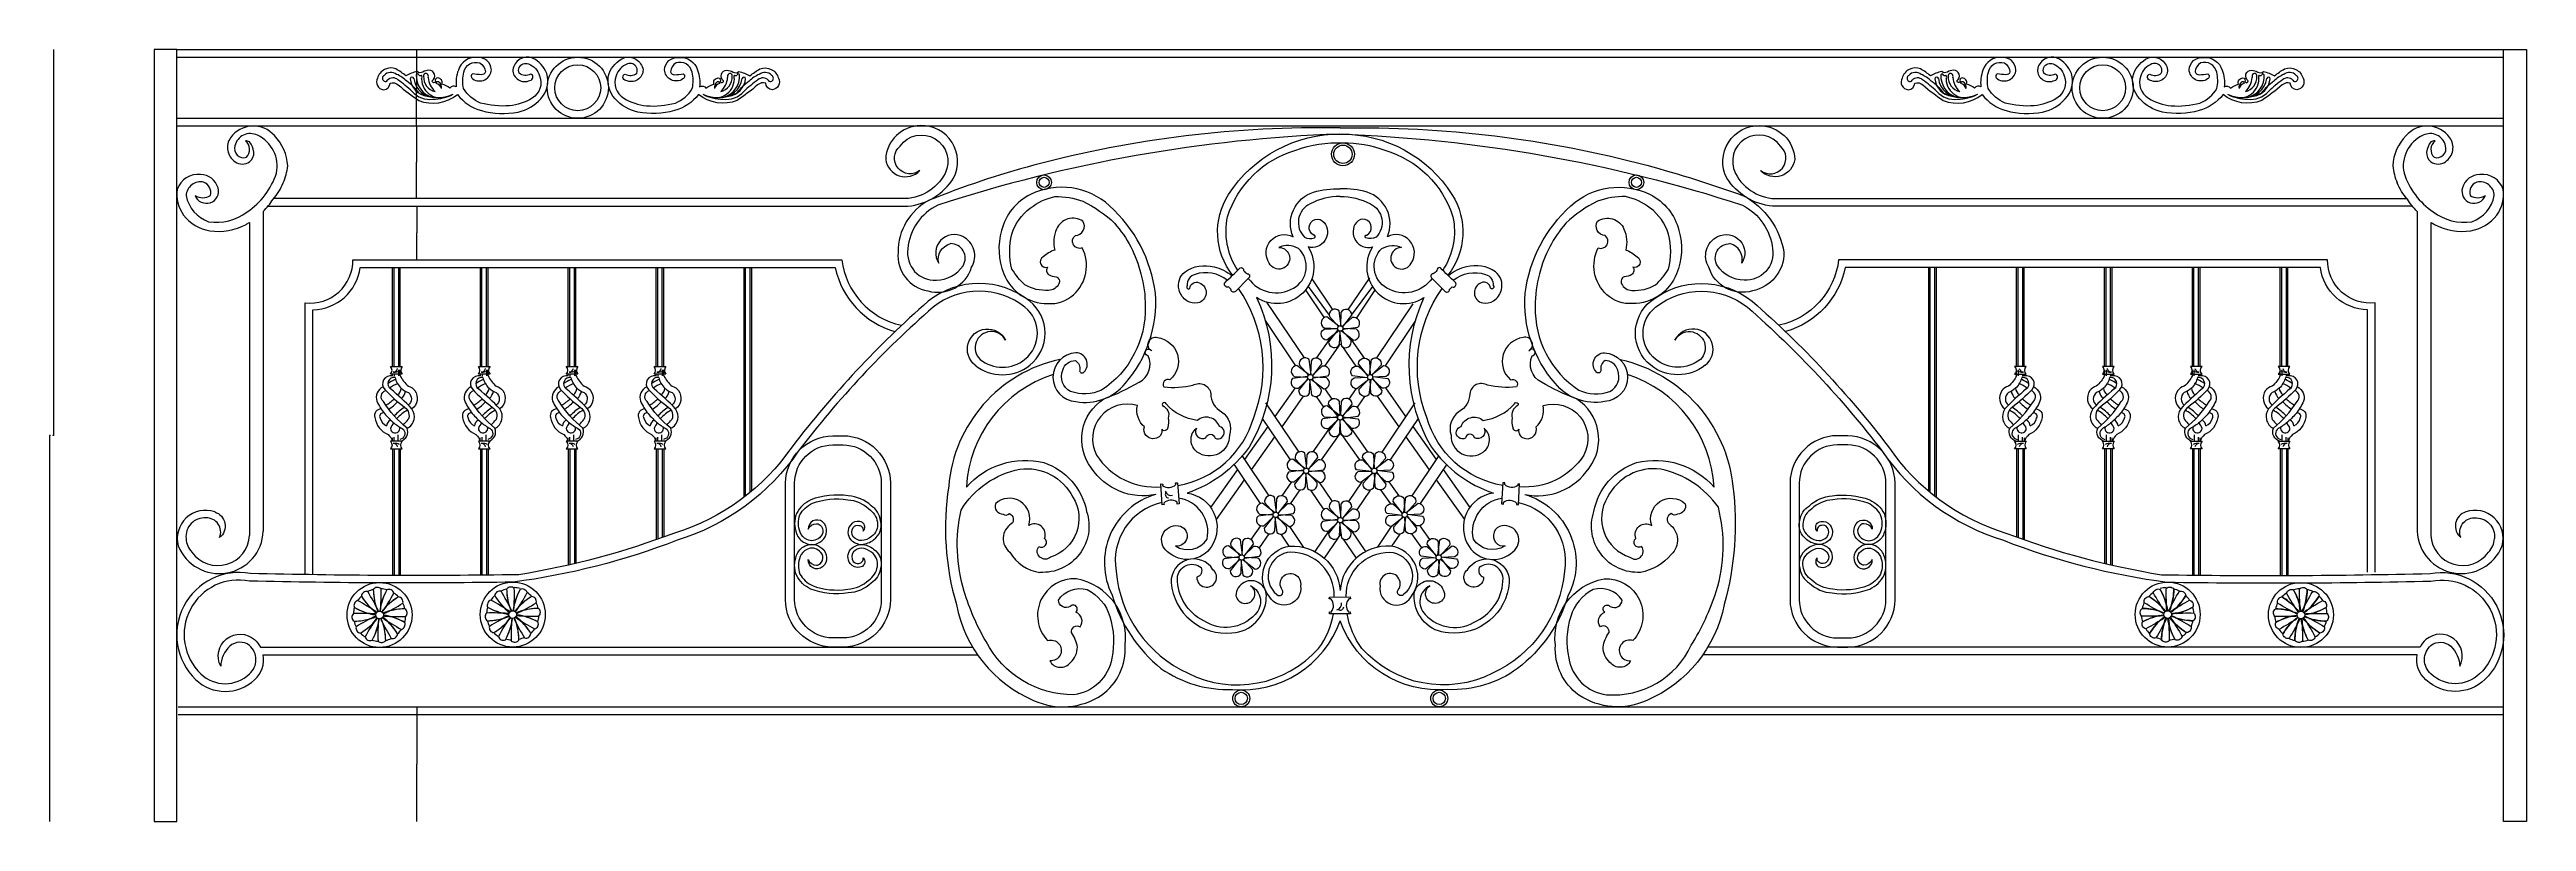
# Model space of a CAD drawing. Header units: metres. Extents: x 639 to 3880, y 4743 to 5753.
import ezdxf

# ---------------------------------------------------------------- set-up
doc = ezdxf.new("R2010")
doc.units = ezdxf.units.M
for name, color, linetype in [('3', 3, 'Continuous'), ('4', 4, 'Continuous'), ('7', 7, 'Continuous'), ('DIM', 3, 'Continuous')]:
    doc.layers.add(name, color=color, linetype=linetype)
doc.dimstyles.get("Standard").update_dxf_attribs({"dimtxt": 2.5, "dimasz": 2.5, "dimexe": 1.25, "dimexo": 0.625, "dimtad": 1, "dimcen": 2.5, "dimazin": 3, "dimtfac": 1, "dimtmove": 0, "dimatfit": 3})

# ---------------------------------------------------------------- blocks, each defined once
blk = doc.blocks.new('*D1')
for p, q in [((644.62, 5752.84), (644.62, 5247.84)), ((640.57, 5247.84), (639.27, 5247.84)), ((639.52, 4742.84), (639.52, 5247.84)), ((644.87, 5247.84), (643.57, 5247.84))]:
    blk.add_line(p, q)
at = {"layer": 'Defpoints'}
for p in [(644.62, 5752.84), (644.62, 5247.84), (639.52, 4742.84)]:
    blk.add_point(p, dxfattribs=at)
at = {"layer": 'DIM', "insert": (642.07, 5247.84), "char_height": 1, "attachment_point": 5}
blk.add_mtext('5,1', dxfattribs=at)
blk = doc.blocks.new('*D2')
for p, q in [((1119.34, 5652.84), (1119.34, 5605.34)), ((1119.09, 5605.34), (1118.84, 5605.34)), ((1119.34, 5557.84), (1119.34, 5605.34)), ((1119.34, 5605.34), (1119.34, 5605.34)), ((1119.59, 5605.34), (1119.84, 5605.34))]:
    blk.add_line(p, q)
at = {"layer": 'Defpoints'}
for p in [(1119.34, 5652.84), (1119.34, 5605.34), (1119.34, 5557.84)]:
    blk.add_point(p, dxfattribs=at)
at = {"layer": 'DIM', "insert": (1119.34, 5606.465), "char_height": 1, "attachment_point": 5}
blk.add_mtext('0', dxfattribs=at)
blk = doc.blocks.new('*D3')
for p, q in [((1119.91, 4892.84), (1119.91, 4817.84)), ((1119.66, 4817.84), (1119.41, 4817.84)), ((1119.91, 4742.84), (1119.91, 4817.84)), ((1119.91, 4817.84), (1119.91, 4817.84)), ((1120.16, 4817.84), (1120.41, 4817.84))]:
    blk.add_line(p, q)
at = {"layer": 'Defpoints'}
for p in [(1119.91, 4892.84), (1119.91, 4817.84), (1119.91, 4742.84)]:
    blk.add_point(p, dxfattribs=at)
at = {"layer": 'DIM', "insert": (1119.91, 4818.965), "char_height": 1, "attachment_point": 5}
blk.add_mtext('0', dxfattribs=at)
blk = doc.blocks.new('*D4')
for p, q in [((1119.79, 5547.84), (1119.79, 5512.84)), ((1119.54, 5512.84), (1119.29, 5512.84)), ((1119.79, 5477.84), (1119.79, 5512.84)), ((1119.79, 5512.84), (1119.79, 5512.84)), ((1120.04, 5512.84), (1120.29, 5512.84))]:
    blk.add_line(p, q)
at = {"layer": 'Defpoints'}
for p in [(1119.79, 5547.84), (1119.79, 5512.84), (1119.79, 5477.84)]:
    blk.add_point(p, dxfattribs=at)
at = {"layer": 'DIM', "insert": (1119.79, 5513.965), "char_height": 1, "attachment_point": 5}
blk.add_mtext('0', dxfattribs=at)
blk = doc.blocks.new('*D5')
for p, q in [((1119.34, 5752.84), (1119.34, 5702.84)), ((1119.09, 5702.84), (1118.84, 5702.84)), ((1119.34, 5652.84), (1119.34, 5702.84)), ((1119.34, 5702.84), (1119.34, 5702.84)), ((1119.59, 5702.84), (1119.84, 5702.84))]:
    blk.add_line(p, q)
at = {"layer": 'Defpoints'}
for p in [(1119.34, 5752.84), (1119.34, 5702.84), (1119.34, 5652.84)]:
    blk.add_point(p, dxfattribs=at)
at = {"layer": '3', "insert": (1119.34, 5703.965), "char_height": 1, "attachment_point": 5}
blk.add_mtext('0', dxfattribs=at)

msp = doc.modelspace()

# ---------------------------------------------------------------- linework, layer by layer
at = {"layer": '3'}
for p, q in [((1088.13, 5338.1), (1088.13, 5467.84)), ((1090.13, 5338.1), (1090.13, 5467.84)), ((1096.13, 5338.1), (1096.13, 5467.84)), ((1098.13, 5338.1), (1098.13, 5467.84)), ((1203.13, 5338.1), (1203.13, 5467.84)), ((1205.13, 5338.1), (1205.13, 5467.84)), ((1211.13, 5338.1), (1211.13, 5467.84)), ((1213.13, 5338.1), (1213.13, 5467.84)), ((1318.13, 5338.1), (1318.13, 5467.84)), ((1320.13, 5338.1), (1320.13, 5467.84)), ((1326.13, 5338.1), (1326.13, 5467.84)), ((1328.13, 5338.1), (1328.13, 5467.84)), ((1433.13, 5338.1), (1433.13, 5467.84)), ((1435.13, 5338.1), (1435.13, 5467.84)), ((1441.13, 5338.1), (1441.13, 5467.84)), ((1443.13, 5338.1), (1443.13, 5467.84)), ((1548.13, 5167.35), (1548.13, 5467.84)), ((1550.13, 5168.9), (1550.13, 5467.84)), ((1556.13, 5173.7), (1556.13, 5467.84)), ((1558.13, 5175.36), (1558.13, 5467.84)), ((3098.35, 5175.36), (3098.35, 5467.84)), ((3100.35, 5173.7), (3100.35, 5467.84)), ((3106.35, 5168.9), (3106.35, 5467.84)), ((3108.35, 5167.35), (3108.35, 5467.84)), ((3213.35, 5338.1), (3213.35, 5467.84)), ((3215.35, 5338.1), (3215.35, 5467.84)), ((3221.35, 5338.1), (3221.35, 5467.84)), ((3223.35, 5338.1), (3223.35, 5467.84)), ((3328.35, 5338.1), (3328.35, 5467.84)), ((3330.35, 5338.1), (3330.35, 5467.84)), ((3336.35, 5338.1), (3336.35, 5467.84)), ((3338.35, 5338.1), (3338.35, 5467.84)), ((3443.35, 5338.1), (3443.35, 5467.84)), ((3445.35, 5338.1), (3445.35, 5467.84)), ((3451.35, 5338.1), (3451.35, 5467.84)), ((3453.35, 5338.1), (3453.35, 5467.84)), ((3558.35, 5338.1), (3558.35, 5467.84)), ((3560.35, 5338.1), (3560.35, 5467.84)), ((3566.35, 5338.1), (3566.35, 5467.84)), ((3568.35, 5338.1), (3568.35, 5467.84)), ((1088.13, 5325.85), (1088.13, 5328.1)), ((1090.31, 5328.1), (1090.31, 5325.49)), ((1096.08, 5333.59), (1096.08, 5325.97)), ((1098.13, 5326.33), (1098.13, 5333.59)), ((1203.13, 5325.85), (1203.13, 5328.1)), ((1205.31, 5328.1), (1205.31, 5325.49)), ((1211.08, 5333.59), (1211.08, 5325.97)), ((1213.13, 5326.33), (1213.13, 5333.59)), ((1318.13, 5325.85), (1318.13, 5328.1)), ((1320.31, 5328.1), (1320.31, 5325.49)), ((1326.08, 5333.59), (1326.08, 5325.97)), ((1328.13, 5326.33), (1328.13, 5333.59)), ((1433.13, 5325.85), (1433.13, 5328.1)), ((1435.31, 5328.1), (1435.31, 5325.49)), ((1441.08, 5333.59), (1441.08, 5325.97)), ((1443.13, 5326.33), (1443.13, 5333.59)), ((3213.35, 5326.33), (3213.35, 5333.59)), ((3215.4, 5333.59), (3215.4, 5325.97)), ((3221.17, 5328.1), (3221.17, 5325.49)), ((3223.35, 5325.85), (3223.35, 5328.1)), ((3328.35, 5326.33), (3328.35, 5333.59)), ((3330.4, 5333.59), (3330.4, 5325.97)), ((3336.17, 5328.1), (3336.17, 5325.49)), ((3338.35, 5325.85), (3338.35, 5328.1)), ((3443.35, 5326.33), (3443.35, 5333.59)), ((3445.4, 5333.59), (3445.4, 5325.97)), ((3451.17, 5328.1), (3451.17, 5325.49)), ((3453.35, 5325.85), (3453.35, 5328.1)), ((3558.35, 5326.33), (3558.35, 5333.59)), ((3560.4, 5333.59), (3560.4, 5325.97)), ((3566.17, 5328.1), (3566.17, 5325.49)), ((3568.35, 5325.85), (3568.35, 5328.1)), ((1087.91, 5240.25), (1087.91, 5244.91)), ((1088.13, 5230.25), (1088.13, 5065.45)), ((1090.13, 5230.25), (1090.13, 5065.45)), ((1090.31, 5240.25), (1090.31, 5245.48)), ((1095.5, 5240.25), (1095.5, 5248.93)), ((1096.13, 5230.25), (1096.13, 5065.42)), ((1098.13, 5230.25), (1098.13, 5065.42)), ((1202.91, 5240.25), (1202.91, 5244.91)), ((1203.13, 5230.25), (1203.13, 5065.42)), ((1205.13, 5230.25), (1205.13, 5065.42)), ((1205.31, 5240.25), (1205.31, 5245.48)), ((1210.5, 5240.25), (1210.5, 5248.93)), ((1211.13, 5230.25), (1211.13, 5065.44)), ((1213.13, 5230.25), (1213.13, 5065.45)), ((1317.91, 5240.25), (1317.91, 5244.91)), ((1318.13, 5230.25), (1318.13, 5078.35)), ((1320.13, 5230.25), (1320.13, 5078.77)), ((1320.31, 5240.25), (1320.31, 5245.48)), ((1325.5, 5240.25), (1325.5, 5248.93)), ((1326.13, 5230.25), (1326.13, 5080.08)), ((1328.13, 5230.25), (1328.13, 5080.53)), ((1432.91, 5240.25), (1432.91, 5244.91)), ((1433.13, 5230.25), (1433.13, 5111.34)), ((1435.13, 5230.25), (1435.13, 5112.05)), ((1435.31, 5240.25), (1435.31, 5245.48)), ((1440.5, 5240.25), (1440.5, 5248.93)), ((1441.13, 5230.25), (1441.13, 5114.21)), ((1443.13, 5230.25), (1443.13, 5114.94)), ((3213.35, 5230.25), (3213.35, 5114.94)), ((3215.35, 5230.25), (3215.35, 5114.21)), ((3215.99, 5240.25), (3215.99, 5248.93)), ((3221.17, 5240.25), (3221.17, 5245.48)), ((3221.35, 5230.25), (3221.35, 5112.05)), ((3223.35, 5230.25), (3223.35, 5111.34)), ((3223.57, 5240.25), (3223.57, 5244.91)), ((3328.35, 5230.25), (3328.35, 5080.53)), ((3330.35, 5230.25), (3330.35, 5080.08)), ((3330.99, 5240.25), (3330.99, 5248.93)), ((3336.17, 5240.25), (3336.17, 5245.48)), ((3336.35, 5230.25), (3336.35, 5078.77)), ((3338.35, 5230.25), (3338.35, 5078.35)), ((3338.57, 5240.25), (3338.57, 5244.91)), ((3443.35, 5230.25), (3443.35, 5065.45)), ((3445.35, 5230.25), (3445.35, 5065.44)), ((3445.99, 5240.25), (3445.99, 5248.93)), ((3451.17, 5240.25), (3451.17, 5245.48)), ((3451.35, 5230.25), (3451.35, 5065.42)), ((3453.35, 5230.25), (3453.35, 5065.42)), ((3453.57, 5240.25), (3453.57, 5244.91)), ((3558.35, 5230.25), (3558.35, 5065.42)), ((3560.35, 5230.25), (3560.35, 5065.42)), ((3560.99, 5240.25), (3560.99, 5248.93)), ((3566.17, 5240.25), (3566.17, 5245.48)), ((3566.35, 5230.25), (3566.35, 5065.45)), ((3568.35, 5230.25), (3568.35, 5065.45)), ((3568.57, 5240.25), (3568.57, 5244.91))]:
    msp.add_line(p, q, dxfattribs=at)
for points in [[(1100.79, 5328.1), (1085.47, 5328.1, 0.39), (1085.47, 5338.1), (1100.79, 5338.1, 0.39)], [(1215.79, 5328.1), (1200.47, 5328.1, 0.39), (1200.47, 5338.1), (1215.79, 5338.1, 0.39)], [(1330.79, 5328.1), (1315.47, 5328.1, 0.39), (1315.47, 5338.1), (1330.79, 5338.1, 0.39)], [(1445.79, 5328.1), (1430.47, 5328.1, 0.39), (1430.47, 5338.1), (1445.79, 5338.1, 0.39)], [(3210.69, 5328.1), (3226.01, 5328.1, -0.39), (3226.01, 5338.1), (3210.69, 5338.1, -0.39)], [(3325.69, 5328.1), (3341.01, 5328.1, -0.39), (3341.01, 5338.1), (3325.69, 5338.1, -0.39)], [(3440.69, 5328.1), (3456.01, 5328.1, -0.39), (3456.01, 5338.1), (3440.69, 5338.1, -0.39)], [(3555.69, 5328.1), (3571.01, 5328.1, -0.39), (3571.01, 5338.1), (3555.69, 5338.1, -0.39)], [(1100.79, 5240.25), (1085.47, 5240.25, -0.39), (1085.47, 5230.25), (1100.79, 5230.25, -0.39)], [(1215.79, 5240.25), (1200.47, 5240.25, -0.39), (1200.47, 5230.25), (1215.79, 5230.25, -0.39)], [(1330.79, 5240.25), (1315.47, 5240.25, -0.39), (1315.47, 5230.25), (1330.79, 5230.25, -0.39)], [(1445.79, 5240.25), (1430.47, 5240.25, -0.39), (1430.47, 5230.25), (1445.79, 5230.25, -0.39)], [(3210.69, 5240.25), (3226.01, 5240.25, 0.39), (3226.01, 5230.25), (3210.69, 5230.25, 0.39)], [(3325.69, 5240.25), (3341.01, 5240.25, 0.39), (3341.01, 5230.25), (3325.69, 5230.25, 0.39)], [(3440.69, 5240.25), (3456.01, 5240.25, 0.39), (3456.01, 5230.25), (3440.69, 5230.25, 0.39)], [(3555.69, 5240.25), (3571.01, 5240.25, 0.39), (3571.01, 5230.25), (3555.69, 5230.25, 0.39)]]:
    msp.add_lwpolyline(points, format="xyb", close=True, dxfattribs=at)
for points in [[(1091.39, 5323.94, 0.15), (1099.46, 5309.65, 0.1), (1108.9, 5303.89, -0.49), (1108.74, 5287.53, -0.58)], [(1098.13, 5326.33, 0.12), (1108.85, 5312.44, -0.19), (1117.29, 5306.51, -0.41), (1113.4, 5282.59, 1.09)], [(1206.39, 5323.94, 0.15), (1214.46, 5309.65, 0.1), (1223.9, 5303.89, -0.49), (1223.74, 5287.53, -0.58)], [(1213.13, 5326.33, 0.12), (1223.85, 5312.44, -0.19), (1232.29, 5306.51, -0.41), (1228.4, 5282.59, 1.09)], [(1321.39, 5323.94, 0.15), (1329.46, 5309.65, 0.1), (1338.9, 5303.89, -0.49), (1338.74, 5287.53, -0.58)], [(1328.13, 5326.33, 0.12), (1338.85, 5312.44, -0.19), (1347.29, 5306.51, -0.41), (1343.4, 5282.59, 1.09)], [(1436.39, 5323.94, 0.15), (1444.46, 5309.65, 0.1), (1453.9, 5303.89, -0.49), (1453.74, 5287.53, -0.58)], [(1443.13, 5326.33, 0.12), (1453.85, 5312.44, -0.19), (1462.29, 5306.51, -0.41), (1458.4, 5282.59, 1.09)], [(3213.35, 5326.33, -0.12), (3202.63, 5312.44, 0.19), (3194.2, 5306.51, 0.41), (3198.08, 5282.59, -1.09)], [(3220.09, 5323.94, -0.15), (3212.02, 5309.65, -0.1), (3202.58, 5303.89, 0.49), (3202.75, 5287.53, 0.58)], [(3328.35, 5326.33, -0.12), (3317.63, 5312.44, 0.19), (3309.2, 5306.51, 0.41), (3313.08, 5282.59, -1.09)], [(3335.09, 5323.94, -0.15), (3327.02, 5309.65, -0.1), (3317.58, 5303.89, 0.49), (3317.75, 5287.53, 0.58)], [(3443.35, 5326.33, -0.12), (3432.63, 5312.44, 0.19), (3424.2, 5306.51, 0.41), (3428.08, 5282.59, -1.09)], [(3450.09, 5323.94, -0.15), (3442.02, 5309.65, -0.1), (3432.58, 5303.89, 0.49), (3432.75, 5287.53, 0.58)], [(3558.35, 5326.33, -0.12), (3547.63, 5312.44, 0.19), (3539.2, 5306.51, 0.41), (3543.08, 5282.59, -1.09)], [(3565.09, 5323.94, -0.15), (3557.02, 5309.65, -0.1), (3547.58, 5303.89, 0.49), (3547.75, 5287.53, 0.58)], [(1075.7, 5311.53, 0.37), (1067.61, 5292.57, 0.06), (1077.51, 5276.69, 0.05), (1090.23, 5264, 0.04), (1102.29, 5255.89, -0.58), (1097.61, 5242.69, -0.44)], [(1098.83, 5240.25, 0.44), (1107.07, 5257.64, -0.08), (1076.18, 5292.19, -0.58), (1079.31, 5306.65)], [(1077.98, 5308.09, 0.05), (1104.1, 5284.69, -0.36), (1108.6, 5268.79)], [(1190.7, 5311.53, 0.37), (1182.61, 5292.57, 0.06), (1192.51, 5276.69, 0.05), (1205.23, 5264, 0.04), (1217.29, 5255.89, -0.58), (1212.61, 5242.69, -0.44)], [(1213.83, 5240.25, 0.44), (1222.07, 5257.64, -0.08), (1191.18, 5292.19, -0.58), (1194.31, 5306.65)], [(1192.98, 5308.09, 0.05), (1219.1, 5284.69, -0.36), (1223.6, 5268.79)], [(1305.7, 5311.53, 0.37), (1297.61, 5292.57, 0.06), (1307.51, 5276.69, 0.05), (1320.23, 5264, 0.04), (1332.29, 5255.89, -0.58), (1327.61, 5242.69, -0.44)], [(1328.83, 5240.25, 0.44), (1337.07, 5257.64, -0.08), (1306.18, 5292.19, -0.58), (1309.31, 5306.65)], [(1307.98, 5308.09, 0.05), (1334.1, 5284.69, -0.36), (1338.6, 5268.79)], [(1420.7, 5311.53, 0.37), (1412.61, 5292.57, 0.06), (1422.51, 5276.69, 0.05), (1435.23, 5264, 0.04), (1447.29, 5255.89, -0.58), (1442.61, 5242.69, -0.44)], [(1443.83, 5240.25, 0.44), (1452.07, 5257.64, -0.08), (1421.18, 5292.19, -0.58), (1424.31, 5306.65)], [(1422.98, 5308.09, 0.05), (1449.1, 5284.69, -0.36), (1453.6, 5268.79)], [(3233.5, 5308.09, -0.05), (3207.39, 5284.69, 0.36), (3202.88, 5268.79)], [(3212.65, 5240.25, -0.44), (3204.41, 5257.64, 0.08), (3235.3, 5292.19, 0.58), (3232.18, 5306.65)], [(3235.79, 5311.53, -0.37), (3243.87, 5292.57, -0.06), (3233.98, 5276.69, -0.05), (3221.25, 5264, -0.04), (3209.19, 5255.89, 0.58), (3213.87, 5242.69, 0.44)], [(3348.5, 5308.09, -0.05), (3322.39, 5284.69, 0.36), (3317.88, 5268.79)], [(3327.65, 5240.25, -0.44), (3319.41, 5257.64, 0.08), (3350.3, 5292.19, 0.58), (3347.18, 5306.65)], [(3350.79, 5311.53, -0.37), (3358.87, 5292.57, -0.06), (3348.98, 5276.69, -0.05), (3336.25, 5264, -0.04), (3324.19, 5255.89, 0.58), (3328.87, 5242.69, 0.44)], [(3463.5, 5308.09, -0.05), (3437.39, 5284.69, 0.36), (3432.88, 5268.79)], [(3442.65, 5240.25, -0.44), (3434.41, 5257.64, 0.08), (3465.3, 5292.19, 0.58), (3462.18, 5306.65)], [(3465.79, 5311.53, -0.37), (3473.87, 5292.57, -0.06), (3463.98, 5276.69, -0.05), (3451.25, 5264, -0.04), (3439.19, 5255.89, 0.58), (3443.87, 5242.69, 0.44)], [(3578.5, 5308.09, -0.05), (3552.39, 5284.69, 0.36), (3547.88, 5268.79)], [(3557.65, 5240.25, -0.44), (3549.41, 5257.64, 0.08), (3580.3, 5292.19, 0.58), (3577.18, 5306.65)], [(3580.79, 5311.53, -0.37), (3588.87, 5292.57, -0.06), (3578.98, 5276.69, -0.05), (3566.25, 5264, -0.04), (3554.19, 5255.89, 0.58), (3558.87, 5242.69, 0.44)], [(1073.08, 5282.68, 0.47), (1064.77, 5271.49, 0.25), (1082.18, 5248.99, -0.15), (1087.91, 5240.25)], [(1188.08, 5282.68, 0.47), (1179.77, 5271.49, 0.25), (1197.18, 5248.99, -0.15), (1202.91, 5240.25)], [(1303.08, 5282.68, 0.47), (1294.77, 5271.49, 0.25), (1312.18, 5248.99, -0.15), (1317.91, 5240.25)], [(1418.08, 5282.68, 0.47), (1409.77, 5271.49, 0.25), (1427.18, 5248.99, -0.15), (1432.91, 5240.25)], [(3238.4, 5282.68, -0.47), (3246.71, 5271.49, -0.25), (3229.3, 5248.99, 0.15), (3223.57, 5240.25)], [(3353.4, 5282.68, -0.47), (3361.71, 5271.49, -0.25), (3344.3, 5248.99, 0.15), (3338.57, 5240.25)], [(3468.4, 5282.68, -0.47), (3476.71, 5271.49, -0.25), (3459.3, 5248.99, 0.15), (3453.57, 5240.25)], [(3583.4, 5282.68, -0.47), (3591.71, 5271.49, -0.25), (3574.3, 5248.99, 0.15), (3568.57, 5240.25)], [(1642.94, 5132.33, -0.07), (1645.24, 5132.07, -0.59), (1646.63, 5114.1, -0.32), (1630.18, 5111.8, -0.2), (1621.42, 5121.31, -0.19), (1621.19, 5144.03, -0.16), (1637.46, 5159.1, -0.13), (1683.81, 5163.88, -0.17), (1711.31, 5151.98, -0.21), (1722.6, 5134.35, -0.29), (1714.75, 5115.54, -0.15), (1701.78, 5110.26, -0.19), (1691.38, 5114.93, -0.34), (1690.94, 5127.55, -0.29), (1698.36, 5130.28, -0.43), (1704.03, 5122.7, 0.46), (1702.89, 5134.03, 0.08), (1699.4, 5135.18, 0.3), (1687.19, 5130.61, 0.36), (1687.75, 5111.49, 0.19), (1701.89, 5105.25, 0.15), (1717.7, 5111.49, 0.32), (1726.85, 5136.38, 0.22), (1714.37, 5155.96, 0.17), (1684.42, 5168.85, 0.13), (1635.36, 5163.64, 0.17), (1616.68, 5145.68, 0.19), (1616.73, 5119.56, 0.2), (1627.86, 5107.36, 0.32), (1649.75, 5110.17, 0.48), (1650.78, 5134.76, 0.65), (1632.06, 5125.2, -0.3), (1642.94, 5132.33)], [(3013.54, 5132.33, 0.07), (3011.25, 5132.07, 0.59), (3009.85, 5114.1, 0.32), (3026.31, 5111.8, 0.2), (3035.07, 5121.31, 0.19), (3035.3, 5144.03, 0.16), (3019.03, 5159.1, 0.13), (2972.68, 5163.88, 0.17), (2945.17, 5151.98, 0.21), (2933.88, 5134.35, 0.29), (2941.73, 5115.54, 0.15), (2954.71, 5110.26, 0.19), (2965.1, 5114.93, 0.34), (2965.54, 5127.55, 0.29), (2958.13, 5130.28, 0.43), (2952.45, 5122.7, -0.46), (2953.6, 5134.03, -0.08), (2957.09, 5135.18, -0.3), (2969.29, 5130.61, -0.36), (2968.73, 5111.49, -0.19), (2954.59, 5105.25, -0.15), (2938.79, 5111.49, -0.32), (2929.64, 5136.38, -0.22), (2942.11, 5155.96, -0.17), (2972.06, 5168.85, -0.13), (3021.12, 5163.64, -0.17), (3039.81, 5145.68, -0.19), (3039.75, 5119.56, -0.2), (3028.62, 5107.36, -0.32), (3006.73, 5110.17, -0.48), (3005.7, 5134.76, -0.65), (3024.42, 5125.2, 0.3), (3013.54, 5132.33)], [(1642.94, 5078.29, 0.07), (1645.24, 5078.55, 0.59), (1646.63, 5096.52, 0.32), (1630.18, 5098.82, 0.2), (1621.42, 5089.31, 0.19), (1621.19, 5066.59, 0.16), (1637.46, 5051.52, 0.13), (1683.81, 5046.74, 0.17), (1711.31, 5058.64, 0.21), (1722.6, 5076.27, 0.29), (1714.75, 5095.08, 0.15), (1701.78, 5100.36, 0.19), (1691.38, 5095.69, 0.34), (1690.94, 5083.07, 0.29), (1698.36, 5080.34, 0.43), (1704.03, 5087.92, -0.46), (1702.89, 5076.59, -0.08), (1699.4, 5075.44, -0.3), (1687.19, 5080.01, -0.36), (1687.75, 5099.13, -0.19), (1701.89, 5105.37, -0.15), (1717.7, 5099.13, -0.32), (1726.85, 5074.24, -0.22), (1714.37, 5054.66, -0.17), (1684.42, 5041.77, -0.13), (1635.36, 5046.98, -0.17), (1616.68, 5064.94, -0.19), (1616.73, 5091.06, -0.2), (1627.86, 5103.26, -0.32), (1649.75, 5100.45, -0.48), (1650.78, 5075.86, -0.65), (1632.06, 5085.42, 0.3), (1642.94, 5078.29)], [(3013.54, 5078.29, -0.07), (3011.25, 5078.55, -0.59), (3009.85, 5096.52, -0.32), (3026.31, 5098.82, -0.2), (3035.07, 5089.31, -0.19), (3035.3, 5066.59, -0.16), (3019.03, 5051.52, -0.13), (2972.68, 5046.74, -0.17), (2945.17, 5058.64, -0.21), (2933.88, 5076.27, -0.29), (2941.73, 5095.08, -0.15), (2954.71, 5100.36, -0.19), (2965.1, 5095.69, -0.34), (2965.54, 5083.07, -0.29), (2958.13, 5080.34, -0.43), (2952.45, 5087.92, 0.46), (2953.6, 5076.59, 0.08), (2957.09, 5075.44, 0.3), (2969.29, 5080.01, 0.36), (2968.73, 5099.13, 0.19), (2954.59, 5105.37, 0.15), (2938.79, 5099.13, 0.32), (2929.64, 5074.24, 0.22), (2942.11, 5054.66, 0.17), (2972.06, 5041.77, 0.13), (3021.12, 5046.98, 0.17), (3039.81, 5064.94, 0.19), (3039.75, 5091.06, 0.2), (3028.62, 5103.26, 0.32), (3006.73, 5100.45, 0.48), (3005.7, 5075.86, 0.65), (3024.42, 5085.42, -0.3), (3013.54, 5078.29)], [(1067.51, 5016.5, 0.03), (1042.4, 5031.8, 0.45), (1038.17, 5022.64, 0.09), (1066.08, 5013.21)], [(1069.74, 5017.82, 0.03), (1055.64, 5043.62, 0.45), (1047.4, 5037.8, 0.09), (1066.86, 5015.68)], [(1072.33, 5017.84, 0.03), (1073.02, 5047.24, 0.45), (1062.97, 5046.32, 0.09), (1068.76, 5017.43)], [(1074.58, 5016.57, 0.03), (1089.88, 5041.68, 0.45), (1080.72, 5045.91, 0.09), (1071.29, 5018)], [(1075.9, 5014.34, 0.03), (1101.7, 5028.44, 0.45), (1095.88, 5036.68, 0.09), (1073.76, 5017.22)], [(1241.9, 5017.05, 0.03), (1216.8, 5032.34, 0.45), (1212.56, 5023.18, 0.09), (1240.48, 5013.75)], [(1244.13, 5018.36, 0.03), (1230.04, 5044.17, 0.45), (1221.79, 5038.35, 0.09), (1241.25, 5016.22)], [(1246.72, 5018.39, 0.03), (1247.42, 5047.78, 0.45), (1237.37, 5046.86, 0.09), (1243.16, 5017.98)], [(1248.98, 5017.12, 0.03), (1264.27, 5042.23, 0.45), (1255.11, 5046.46, 0.09), (1245.68, 5018.54)], [(1250.29, 5014.89, 0.03), (1276.1, 5028.98, 0.45), (1270.28, 5037.23, 0.09), (1248.15, 5017.77)], [(3406.19, 5014.89, -0.03), (3380.39, 5028.98, -0.45), (3386.21, 5037.23, -0.09), (3408.33, 5017.77)], [(3407.51, 5017.12, -0.03), (3392.21, 5042.23, -0.45), (3401.37, 5046.46, -0.09), (3410.8, 5018.54)], [(3409.76, 5018.39, -0.03), (3409.07, 5047.78, -0.45), (3419.12, 5046.86, -0.09), (3413.33, 5017.98)], [(3412.35, 5018.36, -0.03), (3426.45, 5044.17, -0.45), (3434.69, 5038.35, -0.09), (3415.23, 5016.22)], [(3414.58, 5017.05, -0.03), (3439.69, 5032.34, -0.45), (3443.92, 5023.18, -0.09), (3416, 5013.75)], [(3580.59, 5014.34, -0.03), (3554.78, 5028.44, -0.45), (3560.6, 5036.68, -0.09), (3582.73, 5017.22)], [(3581.9, 5016.57, -0.03), (3566.6, 5041.68, -0.45), (3575.77, 5045.91, -0.09), (3585.2, 5018)], [(3584.16, 5017.84, -0.03), (3583.46, 5047.24, -0.45), (3593.51, 5046.32, -0.09), (3587.72, 5017.43)], [(3586.74, 5017.82, -0.03), (3600.84, 5043.62, -0.45), (3609.08, 5037.8, -0.09), (3589.63, 5015.68)], [(3588.97, 5016.5, -0.03), (3614.08, 5031.8, -0.45), (3618.31, 5022.64, -0.09), (3590.4, 5013.21)], [(1066.24, 5014.25, 0.03), (1036.84, 5014.94, 0.45), (1037.76, 5004.89, 0.09), (1066.65, 5010.68)], [(1066.26, 5011.66, 0.03), (1040.46, 4997.56, 0.45), (1046.28, 4989.32, 0.09), (1068.4, 5008.78)], [(1067.58, 5009.43, 0.03), (1052.28, 4984.32, 0.45), (1061.44, 4980.09, 0.09), (1070.87, 5008.01)], [(1069.83, 5008.16, 0.03), (1069.14, 4978.77, 0.45), (1079.19, 4979.68, 0.09), (1073.4, 5008.57)], [(1072.42, 5008.19, 0.03), (1086.52, 4982.38, 0.45), (1094.76, 4988.2, 0.09), (1075.3, 5010.32)], [(1074.65, 5009.5, 0.03), (1099.76, 4994.2, 0.45), (1103.99, 5003.37, 0.09), (1076.08, 5012.79)], [(1075.92, 5011.76, 0.03), (1105.32, 5011.06, 0.45), (1104.4, 5021.11, 0.09), (1075.51, 5015.32)], [(1240.63, 5014.79, 0.03), (1211.24, 5015.49, 0.45), (1212.16, 5005.44, 0.09), (1241.04, 5011.23)], [(1240.66, 5012.2, 0.03), (1214.85, 4998.11, 0.45), (1220.67, 4989.86, 0.09), (1242.8, 5009.32)], [(1241.97, 5009.98, 0.03), (1226.68, 4984.87, 0.45), (1235.84, 4980.64, 0.09), (1245.27, 5008.55)], [(1244.23, 5008.7, 0.03), (1243.53, 4979.31, 0.45), (1253.58, 4980.23, 0.09), (1247.79, 5009.12)], [(1246.82, 5008.73, 0.03), (1260.91, 4982.93, 0.45), (1269.16, 4988.75, 0.09), (1249.7, 5010.87)], [(1249.05, 5010.05, 0.03), (1274.15, 4994.75, 0.45), (1278.38, 5003.91, 0.09), (1250.47, 5013.34)], [(1250.32, 5012.3, 0.03), (1279.71, 5011.6, 0.45), (1278.79, 5021.66, 0.09), (1249.9, 5015.86)], [(3406.17, 5012.3, -0.03), (3376.77, 5011.6, -0.45), (3377.69, 5021.66, -0.09), (3406.58, 5015.86)], [(3407.44, 5010.05, -0.03), (3382.33, 4994.75, -0.45), (3378.1, 5003.91, -0.09), (3406.01, 5013.34)], [(3409.67, 5008.73, -0.03), (3395.57, 4982.93, -0.45), (3387.33, 4988.75, -0.09), (3406.78, 5010.87)], [(3412.25, 5008.7, -0.03), (3412.95, 4979.31, -0.45), (3402.9, 4980.23, -0.09), (3408.69, 5009.12)], [(3414.51, 5009.98, -0.03), (3429.81, 4984.87, -0.45), (3420.64, 4980.64, -0.09), (3411.21, 5008.55)], [(3415.82, 5012.2, -0.03), (3441.63, 4998.11, -0.45), (3435.81, 4989.86, -0.09), (3413.68, 5009.32)], [(3415.85, 5014.79, -0.03), (3445.24, 5015.49, -0.45), (3444.33, 5005.44, -0.09), (3415.44, 5011.23)], [(3580.56, 5011.76, -0.03), (3551.17, 5011.06, -0.45), (3552.08, 5021.11, -0.09), (3580.97, 5015.32)], [(3581.83, 5009.5, -0.03), (3556.72, 4994.2, -0.45), (3552.49, 5003.37, -0.09), (3580.41, 5012.79)], [(3584.06, 5008.19, -0.03), (3569.96, 4982.38, -0.45), (3561.72, 4988.2, -0.09), (3581.18, 5010.32)], [(3586.65, 5008.16, -0.03), (3587.34, 4978.77, -0.45), (3577.29, 4979.68, -0.09), (3583.08, 5008.57)], [(3588.9, 5009.43, -0.03), (3604.2, 4984.32, -0.45), (3595.04, 4980.09, -0.09), (3585.61, 5008.01)], [(3590.22, 5011.66, -0.03), (3616.02, 4997.56, -0.45), (3610.2, 4989.32, -0.09), (3588.08, 5008.78)], [(3590.24, 5014.25, -0.03), (3619.64, 5014.94, -0.45), (3618.72, 5004.89, -0.09), (3589.83, 5010.68)]]:
    msp.add_lwpolyline(points, format="xyb", dxfattribs=at)
for centre, radius in [((1071.08, 5013), 42.5), ((1245.47, 5013.55), 42.5), ((3411.01, 5013.55), 42.5), ((3585.4, 5013), 42.5), ((1071.08, 5013), 5), ((1245.47, 5013.55), 5), ((3411.01, 5013.55), 5), ((3585.4, 5013), 5)]:
    msp.add_circle(centre, radius, dxfattribs=at)
for centre, radius, start, end in [((1079.27, 5715.19), 4.35, 118.65, 238.75), ((1078.77, 5714.21), 3.25, 237.29, 331.76), ((1086.05, 5711.13), 11.86, 51.28, 138.34), ((1088.67, 5706.19), 9.56, 47.05, 137.3), ((1075.7, 5679.83), 44.27, 45.63, 66.34), ((982.61, 5556.05), 193.29, 47.3, 54.38), ((1052.95, 5638.3), 90.77, 39.38, 53.72), ((1113.63, 5714.42), 2.37, 15.8, 172.67), ((1136.59, 5716.97), 25.4, 185.06, 262.43), ((1144.59, 5718.87), 28.93, 187.55, 270.88), ((1147.92, 5718.12), 28.81, 176.52, 254.64), ((1120.74, 5719.19), 1.71, 11.13, 156.86), ((1124.4, 5722.04), 3.21, 231.8, 296.78), ((1122.83, 5716.67), 3.92, 324.34, 39.75), ((1151.18, 5714.78), 25.16, 180.91, 298.78), ((1131.81, 5718.59), 3.08, 59.08, 208.55), ((1148.23, 5716.73), 19.46, 176.54, 256.95), ((1130.42, 5717.63), 4.66, 345.15, 50.51), ((1161.1, 5717.47), 26.19, 182.26, 228.77), ((1510.25, 5714.79), 25.16, 241.22, 359.09), ((1516.84, 5718.87), 28.93, 269.13, 352.45), ((1513.19, 5716.74), 19.46, 283.05, 3.46), ((1500.33, 5717.48), 26.19, 311.23, 357.74), ((1513.51, 5718.12), 28.81, 285.36, 3.48), ((1531.01, 5717.64), 4.66, 129.49, 194.85), ((1529.62, 5718.6), 3.08, 331.46, 120.92), ((1524.84, 5716.97), 25.4, 277.57, 354.94), ((1538.6, 5716.68), 3.92, 140.25, 215.66), ((1537.03, 5722.05), 3.21, 243.22, 308.2), ((1608.48, 5638.31), 90.77, 126.28, 140.62), ((1540.69, 5719.2), 1.71, 23.15, 168.87), ((1547.8, 5714.43), 2.37, 7.34, 164.2), ((1678.82, 5556.06), 193.29, 125.62, 132.7), ((1585.73, 5679.83), 44.27, 113.66, 134.37), ((1572.76, 5706.2), 9.56, 42.7, 132.95), ((1575.38, 5711.13), 11.86, 41.66, 128.72), ((1582.65, 5714.22), 3.25, 208.24, 302.71), ((1582.16, 5715.2), 4.35, 301.25, 61.36), ((3074.33, 5715.2), 4.35, 118.64, 238.75), ((3073.83, 5714.22), 3.25, 237.29, 331.76), ((3081.1, 5711.13), 11.86, 51.28, 138.34), ((3083.72, 5706.2), 9.56, 47.05, 137.3), ((3070.75, 5679.83), 44.27, 45.63, 66.34), ((2977.66, 5556.06), 193.29, 47.3, 54.38), ((3048, 5638.31), 90.77, 39.38, 53.72), ((3108.69, 5714.43), 2.37, 15.8, 172.66), ((3131.64, 5716.97), 25.4, 185.06, 262.43), ((3139.64, 5718.87), 28.93, 187.55, 270.87), ((3142.97, 5718.12), 28.81, 176.52, 254.64), ((3115.79, 5719.2), 1.71, 11.13, 156.85), ((3119.46, 5722.05), 3.21, 231.8, 296.78), ((3117.89, 5716.68), 3.92, 324.34, 39.75), ((3146.23, 5714.79), 25.16, 180.91, 298.78), ((3126.86, 5718.6), 3.08, 59.08, 208.54), ((3143.29, 5716.74), 19.46, 176.54, 256.95), ((3125.47, 5717.64), 4.66, 345.15, 50.51), ((3156.16, 5717.48), 26.19, 182.26, 228.77), ((3505.31, 5714.78), 25.16, 241.22, 359.09), ((3511.89, 5718.87), 28.93, 269.12, 352.45), ((3495.38, 5717.47), 26.19, 311.23, 357.74), ((3508.25, 5716.73), 19.46, 283.05, 3.46), ((3508.56, 5718.12), 28.81, 285.36, 3.48), ((3526.06, 5717.63), 4.66, 129.49, 194.85), ((3524.68, 5718.59), 3.08, 331.45, 120.92), ((3519.89, 5716.97), 25.4, 277.57, 354.94), ((3533.65, 5716.67), 3.92, 140.25, 215.66), ((3532.08, 5722.04), 3.21, 243.22, 308.2), ((3603.53, 5638.3), 90.77, 126.28, 140.62), ((3535.74, 5719.19), 1.71, 23.14, 168.87), ((3542.85, 5714.42), 2.37, 7.33, 164.2), ((3673.87, 5556.05), 193.29, 125.62, 132.7), ((3580.78, 5679.83), 44.27, 113.66, 134.37), ((3567.82, 5706.19), 9.56, 42.7, 132.95), ((3570.44, 5711.13), 11.86, 41.66, 128.72), ((3577.71, 5714.21), 3.25, 208.24, 302.71), ((3577.21, 5715.19), 4.35, 301.25, 61.35), ((1136.62, 5717.68), 30.14, 220.46, 278.22), ((1146.77, 5739.74), 49.83, 241.65, 294.35), ((1514.66, 5739.75), 49.83, 245.65, 298.35), ((1524.81, 5717.68), 30.14, 261.79, 319.54), ((3131.67, 5717.68), 30.14, 220.46, 278.21), ((3141.82, 5739.75), 49.83, 241.65, 294.35), ((3509.72, 5739.74), 49.83, 245.65, 298.35), ((3519.86, 5717.68), 30.14, 261.78, 319.54), ((1085.77, 5315.41), 10.69, 77.27, 223.21), ((1101.68, 5293), 29.79, 110.01, 131.29), ((1090.5, 5315.51), 8.47, 83.92, 233.6), ((1109.73, 5275.86), 42.49, 110.03, 126.92), ((1089.54, 5336.17), 5.26, 265.22, 352.66), ((1091.39, 5342.36), 11.59, 260.83, 300.54), ((1200.77, 5315.41), 10.69, 77.27, 223.21), ((1216.68, 5293), 29.79, 110.01, 131.29), ((1205.5, 5315.51), 8.47, 83.92, 233.6), ((1224.73, 5275.86), 42.49, 110.03, 126.92), ((1204.54, 5336.17), 5.26, 265.22, 352.66), ((1206.39, 5342.36), 11.59, 260.83, 300.54), ((1315.77, 5315.41), 10.69, 77.27, 223.21), ((1331.68, 5293), 29.79, 110.01, 131.29), ((1320.5, 5315.51), 8.47, 83.92, 233.6), ((1339.73, 5275.86), 42.49, 110.03, 126.92), ((1319.54, 5336.17), 5.26, 265.22, 352.66), ((1321.39, 5342.36), 11.59, 260.83, 300.54), ((1430.77, 5315.41), 10.69, 77.27, 223.21), ((1446.68, 5293), 29.79, 110.01, 131.29), ((1435.5, 5315.51), 8.47, 83.92, 233.6), ((1454.73, 5275.86), 42.49, 110.03, 126.92), ((1434.54, 5336.17), 5.26, 265.22, 352.66), ((1436.39, 5342.36), 11.59, 260.83, 300.54), ((3220.09, 5342.36), 11.59, 239.46, 279.17), ((3201.75, 5275.86), 42.49, 53.08, 69.97), ((3221.94, 5336.17), 5.26, 187.34, 274.78), ((3209.8, 5293), 29.79, 48.71, 69.99), ((3220.99, 5315.51), 8.47, 306.4, 96.08), ((3225.71, 5315.41), 10.69, 316.79, 102.73), ((3335.09, 5342.36), 11.59, 239.46, 279.17), ((3316.75, 5275.86), 42.49, 53.08, 69.97), ((3336.94, 5336.17), 5.26, 187.34, 274.78), ((3324.8, 5293), 29.79, 48.71, 69.99), ((3335.99, 5315.51), 8.47, 306.4, 96.08), ((3340.71, 5315.41), 10.69, 316.79, 102.73), ((3450.09, 5342.36), 11.59, 239.46, 279.17), ((3431.75, 5275.86), 42.49, 53.08, 69.97), ((3451.94, 5336.17), 5.26, 187.34, 274.78), ((3439.8, 5293), 29.79, 48.71, 69.99), ((3450.99, 5315.51), 8.47, 306.4, 96.08), ((3455.71, 5315.41), 10.69, 316.79, 102.73), ((3565.09, 5342.36), 11.59, 239.46, 279.17), ((3546.75, 5275.86), 42.49, 53.08, 69.97), ((3566.94, 5336.17), 5.26, 187.34, 274.78), ((3554.8, 5293), 29.79, 48.71, 69.99), ((3565.99, 5315.51), 8.47, 306.4, 96.08), ((3570.71, 5315.41), 10.69, 316.79, 102.73), ((1038.79, 5352.83), 77, 301.79, 312.13), ((1062.61, 5317.92), 41.16, 299.83, 321.09), ((926.12, 5110.16), 254.57, 42.64, 51.25), ((1139.82, 5226.79), 68.04, 121.67, 136.69), ((1086.44, 5310.93), 13.08, 309.58, 354.35), ((1086.11, 5310.1), 19.62, 314.74, 346.2), ((1153.79, 5352.83), 77, 301.79, 312.13), ((1177.61, 5317.92), 41.16, 299.83, 321.09), ((1041.12, 5110.16), 254.57, 42.64, 51.25), ((1254.82, 5226.79), 68.04, 121.67, 136.69), ((1201.44, 5310.93), 13.08, 309.58, 354.35), ((1201.11, 5310.1), 19.62, 314.74, 346.2), ((1268.79, 5352.83), 77, 301.79, 312.13), ((1292.61, 5317.92), 41.16, 299.83, 321.09), ((1156.12, 5110.16), 254.57, 42.64, 51.25), ((1369.82, 5226.79), 68.04, 121.67, 136.69), ((1316.44, 5310.93), 13.08, 309.58, 354.35), ((1316.11, 5310.1), 19.62, 314.74, 346.2), ((1383.79, 5352.83), 77, 301.79, 312.13), ((1407.61, 5317.92), 41.16, 299.83, 321.09), ((1271.12, 5110.16), 254.57, 42.64, 51.25), ((1484.82, 5226.79), 68.04, 121.67, 136.69), ((1431.44, 5310.93), 13.08, 309.58, 354.35), ((1431.11, 5310.1), 19.62, 314.74, 346.2), ((3385.36, 5110.16), 254.57, 128.75, 137.36), ((3225.37, 5310.1), 19.62, 193.8, 225.26), ((3171.66, 5226.79), 68.04, 43.31, 58.33), ((3225.04, 5310.93), 13.08, 185.65, 230.42), ((3248.87, 5317.92), 41.16, 218.91, 240.17), ((3272.7, 5352.83), 77, 227.87, 238.21), ((3500.36, 5110.16), 254.57, 128.75, 137.36), ((3340.37, 5310.1), 19.62, 193.8, 225.26), ((3286.66, 5226.79), 68.04, 43.31, 58.33), ((3340.04, 5310.93), 13.08, 185.65, 230.42), ((3363.87, 5317.92), 41.16, 218.91, 240.17), ((3387.7, 5352.83), 77, 227.87, 238.21), ((3615.36, 5110.16), 254.57, 128.75, 137.36), ((3455.37, 5310.1), 19.62, 193.8, 225.26), ((3401.66, 5226.79), 68.04, 43.31, 58.33), ((3455.04, 5310.93), 13.08, 185.65, 230.42), ((3478.87, 5317.92), 41.16, 218.91, 240.17), ((3502.7, 5352.83), 77, 227.87, 238.21), ((3730.36, 5110.16), 254.57, 128.75, 137.36), ((3570.37, 5310.1), 19.62, 193.8, 225.26), ((3516.66, 5226.79), 68.04, 43.31, 58.33), ((3570.04, 5310.93), 13.08, 185.65, 230.42), ((3593.87, 5317.92), 41.16, 218.91, 240.17), ((3617.7, 5352.83), 77, 227.87, 238.21), ((1075.6, 5272.99), 4.35, 90, 213.49), ((1086.33, 5273.86), 14.73, 192.83, 246.15), ((1089.19, 5260.15), 8.81, 114.99, 178.42), ((1091.56, 5257.26), 6.1, 181.54, 14.47), ((1096.68, 5254.45), 11.52, 124.03, 166.76), ((1137.99, 5228.23), 60.91, 119.92, 136.8), ((893.3, 5449.8), 281.27, 318, 319.94), ((1099.82, 5272.5), 16.92, 296.64, 36.6), ((1190.6, 5272.99), 4.35, 90, 213.49), ((1201.33, 5273.86), 14.73, 192.83, 246.15), ((1204.19, 5260.15), 8.81, 114.99, 178.42), ((1206.56, 5257.26), 6.1, 181.54, 14.47), ((1211.68, 5254.45), 11.52, 124.03, 166.76), ((1252.99, 5228.23), 60.91, 119.92, 136.8), ((1008.3, 5449.8), 281.27, 318, 319.94), ((1214.82, 5272.5), 16.92, 296.64, 36.6), ((1305.6, 5272.99), 4.35, 90, 213.49), ((1316.33, 5273.86), 14.73, 192.83, 246.15), ((1319.19, 5260.15), 8.81, 114.99, 178.42), ((1321.56, 5257.26), 6.1, 181.54, 14.47), ((1326.68, 5254.45), 11.52, 124.03, 166.76), ((1367.99, 5228.23), 60.91, 119.92, 136.8), ((1123.3, 5449.8), 281.27, 318, 319.94), ((1329.82, 5272.5), 16.92, 296.64, 36.6), ((1420.6, 5272.99), 4.35, 90, 213.49), ((1431.33, 5273.86), 14.73, 192.83, 246.15), ((1434.19, 5260.15), 8.81, 114.99, 178.42), ((1436.56, 5257.26), 6.1, 181.54, 14.47), ((1441.68, 5254.45), 11.52, 124.03, 166.76), ((1482.99, 5228.23), 60.91, 119.92, 136.8), ((1238.3, 5449.8), 281.27, 318, 319.94), ((1444.82, 5272.5), 16.92, 296.64, 36.6), ((3211.67, 5272.5), 16.92, 143.4, 243.36), ((3418.18, 5449.8), 281.27, 220.06, 222), ((3173.49, 5228.23), 60.91, 43.2, 60.08), ((3219.92, 5257.26), 6.1, 165.53, 358.46), ((3214.8, 5254.45), 11.52, 13.24, 55.97), ((3222.29, 5260.15), 8.81, 1.58, 65.01), ((3225.15, 5273.86), 14.73, 293.85, 347.17), ((3235.88, 5272.99), 4.35, 326.51, 90), ((3326.67, 5272.5), 16.92, 143.4, 243.36), ((3533.18, 5449.8), 281.27, 220.06, 222), ((3288.49, 5228.23), 60.91, 43.2, 60.08), ((3334.92, 5257.26), 6.1, 165.53, 358.46), ((3329.8, 5254.45), 11.52, 13.24, 55.97), ((3337.29, 5260.15), 8.81, 1.58, 65.01), ((3340.15, 5273.86), 14.73, 293.85, 347.17), ((3350.88, 5272.99), 4.35, 326.51, 90), ((3441.67, 5272.5), 16.92, 143.4, 243.36), ((3648.18, 5449.8), 281.27, 220.06, 222), ((3403.49, 5228.23), 60.91, 43.2, 60.08), ((3449.92, 5257.26), 6.1, 165.53, 358.46), ((3444.8, 5254.45), 11.52, 13.24, 55.97), ((3452.29, 5260.15), 8.81, 1.58, 65.01), ((3455.15, 5273.86), 14.73, 293.85, 347.17), ((3465.88, 5272.99), 4.35, 326.51, 90), ((3556.67, 5272.5), 16.92, 143.4, 243.36), ((3763.18, 5449.8), 281.27, 220.06, 222), ((3518.49, 5228.23), 60.91, 43.2, 60.08), ((3564.92, 5257.26), 6.1, 165.53, 358.46), ((3559.8, 5254.45), 11.52, 13.24, 55.97), ((3567.29, 5260.15), 8.81, 1.58, 65.01), ((3570.15, 5273.86), 14.73, 293.85, 347.17), ((3580.88, 5272.99), 4.35, 326.51, 90), ((1089.54, 5232.19), 5.26, 7.34, 94.78), ((1091.39, 5226), 11.59, 59.46, 99.17), ((1204.54, 5232.19), 5.26, 7.34, 94.78), ((1206.39, 5226), 11.59, 59.46, 99.17), ((1319.54, 5232.19), 5.26, 7.34, 94.78), ((1321.39, 5226), 11.59, 59.46, 99.17), ((1434.54, 5232.19), 5.26, 7.34, 94.78), ((1436.39, 5226), 11.59, 59.46, 99.17), ((3220.09, 5226), 11.59, 80.83, 120.54), ((3221.94, 5232.19), 5.26, 85.22, 172.66), ((3335.09, 5226), 11.59, 80.83, 120.54), ((3336.94, 5232.19), 5.26, 85.22, 172.66), ((3450.09, 5226), 11.59, 80.83, 120.54), ((3451.94, 5232.19), 5.26, 85.22, 172.66), ((3565.09, 5226), 11.59, 80.83, 120.54), ((3566.94, 5232.19), 5.26, 85.22, 172.66), ((1071.08, 5013), 34.29, 133.68, 146.76), ((1120.14, 5082.16), 85.2, 211.38, 227.01), ((940.17, 4835.75), 221.11, 55.22, 58.94), ((1071.08, 5013), 34.29, 103.68, 116.76), ((869.08, 4924.95), 221.11, 25.22, 28.94), ((1148.14, 5048.37), 85.2, 181.38, 197.01), ((852.12, 5037.75), 221.11, 355.22, 358.94), ((1155.5, 5005.1), 85.2, 151.38, 167.01), ((1071.08, 5013), 34.29, 73.68, 86.76), ((893.83, 5143.92), 221.11, 325.22, 328.94), ((1140.24, 4963.95), 85.2, 121.38, 137.01), ((1071.08, 5013), 34.29, 43.68, 56.76), ((1071.08, 5013), 34.29, 13.68, 26.76), ((1245.47, 5013.55), 34.29, 133.68, 146.76), ((1294.53, 5082.71), 85.2, 211.38, 227.01), ((1114.56, 4836.29), 221.11, 55.22, 58.94), ((1245.47, 5013.55), 34.29, 103.68, 116.76), ((1043.47, 4925.5), 221.11, 25.22, 28.94), ((1322.54, 5048.91), 85.2, 181.38, 197.01), ((1026.51, 5038.29), 221.11, 355.22, 358.94), ((1329.9, 5005.64), 85.2, 151.38, 167.01), ((1245.47, 5014.66), 34.29, 73.68, 86.76), ((1068.22, 5144.46), 221.11, 325.22, 328.94), ((1314.64, 4964.49), 85.2, 121.38, 137.01), ((1245.47, 5013.55), 34.29, 43.68, 56.76), ((1245.47, 5013.55), 34.29, 13.68, 26.76), ((3411.01, 5013.55), 34.29, 153.24, 166.32), ((3411.01, 5013.55), 34.29, 123.24, 136.32), ((3341.85, 4964.49), 85.2, 42.99, 58.62), ((3588.26, 5144.46), 221.11, 211.06, 214.78), ((3411.01, 5014.66), 34.29, 93.24, 106.32), ((3326.59, 5005.64), 85.2, 12.99, 28.62), ((3629.97, 5038.29), 221.11, 181.06, 184.78), ((3613.01, 4925.5), 221.11, 151.06, 154.78), ((3333.94, 5048.91), 85.2, 342.99, 358.62), ((3541.92, 4836.29), 221.11, 121.06, 124.78), ((3411.01, 5013.55), 34.29, 63.24, 76.32), ((3361.95, 5082.71), 85.2, 312.99, 328.62), ((3411.01, 5013.55), 34.29, 33.24, 46.32), ((3585.4, 5013), 34.29, 153.24, 166.32), ((3585.4, 5013), 34.29, 123.24, 136.32), ((3516.24, 4963.95), 85.2, 42.99, 58.62), ((3762.66, 5143.92), 221.11, 211.06, 214.78), ((3585.4, 5013), 34.29, 93.24, 106.32), ((3500.98, 5005.1), 85.2, 12.99, 28.62), ((3804.37, 5037.75), 221.11, 181.06, 184.78), ((3787.41, 4924.95), 221.11, 151.06, 154.78), ((3508.34, 5048.37), 85.2, 342.99, 358.62), ((3716.32, 4835.75), 221.11, 121.06, 124.78), ((3585.4, 5013), 34.29, 63.24, 76.32), ((3536.35, 5082.16), 85.2, 312.99, 328.62), ((3585.4, 5013), 34.29, 33.24, 46.32), ((1071.08, 5013), 34.29, 163.68, 176.76), ((1035.71, 5090.07), 85.2, 271.38, 287.01), ((1071.08, 5013), 34.29, 193.68, 206.76), ((1078.98, 5097.42), 85.2, 241.38, 257.01), ((1001.92, 5062.06), 85.2, 301.38, 317.01), ((1046.33, 4794.04), 221.11, 85.22, 88.94), ((1159.13, 4811), 221.11, 115.22, 118.94), ((1248.33, 4882.09), 221.11, 145.22, 148.94), ((986.66, 5020.9), 85.2, 331.38, 347.01), ((1290.04, 4988.25), 221.11, 175.22, 178.94), ((1273.08, 5101.05), 221.11, 205.22, 208.94), ((994.02, 4977.63), 85.2, 1.38, 17.01), ((1202, 5190.26), 221.11, 235.22, 238.94), ((983.03, 5215), 221.11, 295.22, 298.94), ((1095.83, 5231.97), 221.11, 265.22, 268.94), ((1022.03, 4943.84), 85.2, 31.38, 47.01), ((1106.45, 4935.94), 85.2, 91.38, 107.01), ((1063.18, 4928.58), 85.2, 61.38, 77.01), ((1071.08, 5013), 34.29, 313.68, 326.76), ((1071.08, 5013), 34.29, 343.68, 356.76), ((1245.47, 5013.55), 34.29, 163.68, 176.76), ((1245.47, 5013.55), 34.29, 193.68, 206.76), ((1210.11, 5090.61), 85.2, 271.38, 287.01), ((1253.38, 5097.97), 85.2, 241.38, 257.01), ((1176.31, 5062.6), 85.2, 301.38, 317.01), ((1220.73, 4794.58), 221.11, 85.22, 88.94), ((1333.52, 4811.54), 221.11, 115.22, 118.94), ((1422.73, 4882.63), 221.11, 145.22, 148.94), ((1161.05, 5021.45), 85.2, 331.38, 347.01), ((1464.44, 4988.8), 221.11, 175.22, 178.94), ((1447.48, 5101.59), 221.11, 205.22, 208.94), ((1168.41, 4978.18), 85.2, 1.38, 17.01), ((1376.39, 5190.8), 221.11, 235.22, 238.94), ((1157.43, 5215.55), 221.11, 295.22, 298.94), ((1270.22, 5232.51), 221.11, 265.22, 268.94), ((1196.42, 4944.38), 85.2, 31.38, 47.01), ((1280.84, 4936.48), 85.2, 91.38, 107.01), ((1237.57, 4929.12), 85.2, 61.38, 77.01), ((1245.47, 5013.55), 34.29, 313.68, 326.76), ((1245.47, 5013.55), 34.29, 343.68, 356.76), ((3411.01, 5013.55), 34.29, 183.24, 196.32), ((3375.64, 4936.48), 85.2, 72.99, 88.62), ((3418.91, 4929.12), 85.2, 102.99, 118.62), ((3411.01, 5013.55), 34.29, 213.24, 226.32), ((3460.06, 4944.38), 85.2, 132.99, 148.62), ((3386.26, 5232.51), 221.11, 271.06, 274.78), ((3499.06, 5215.55), 221.11, 241.06, 244.78), ((3280.09, 5190.8), 221.11, 301.06, 304.78), ((3209.01, 5101.59), 221.11, 331.06, 334.78), ((3488.07, 4978.18), 85.2, 162.99, 178.62), ((3192.04, 4988.8), 221.11, 1.06, 4.78), ((3495.43, 5021.45), 85.2, 192.99, 208.62), ((3233.75, 4882.63), 221.11, 31.06, 34.78), ((3322.96, 4811.54), 221.11, 61.06, 64.78), ((3435.76, 4794.58), 221.11, 91.06, 94.78), ((3480.17, 5062.6), 85.2, 222.99, 238.62), ((3446.38, 5090.61), 85.2, 252.99, 268.62), ((3403.11, 5097.97), 85.2, 282.99, 298.62), ((3411.01, 5013.55), 34.29, 333.24, 346.32), ((3411.01, 5013.55), 34.29, 3.24, 16.32), ((3585.4, 5013), 34.29, 183.24, 196.32), ((3550.03, 4935.94), 85.2, 72.99, 88.62), ((3593.3, 4928.58), 85.2, 102.99, 118.62), ((3585.4, 5013), 34.29, 213.24, 226.32), ((3634.46, 4943.84), 85.2, 132.99, 148.62), ((3560.65, 5231.97), 221.11, 271.06, 274.78), ((3673.45, 5215), 221.11, 241.06, 244.78), ((3454.49, 5190.26), 221.11, 301.06, 304.78), ((3383.4, 5101.05), 221.11, 331.06, 334.78), ((3662.47, 4977.63), 85.2, 162.99, 178.62), ((3366.44, 4988.25), 221.11, 1.06, 4.78), ((3669.82, 5020.9), 85.2, 192.99, 208.62), ((3408.15, 4882.09), 221.11, 31.06, 34.78), ((3497.35, 4811), 221.11, 61.06, 64.78), ((3610.15, 4794.04), 221.11, 91.06, 94.78), ((3654.56, 5062.06), 85.2, 222.99, 238.62), ((3620.77, 5090.07), 85.2, 252.99, 268.62), ((3577.5, 5097.42), 85.2, 282.99, 298.62), ((3585.4, 5013), 34.29, 333.24, 346.32), ((3585.4, 5013), 34.29, 3.24, 16.32), ((1071.08, 5013), 34.29, 223.68, 236.76), ((1071.08, 5013), 34.29, 253.68, 266.76), ((1071.08, 5013), 34.29, 283.68, 296.76), ((1245.47, 5013.55), 34.29, 223.68, 236.76), ((1245.47, 5014.66), 34.29, 253.68, 266.76), ((1245.47, 5014.66), 34.29, 283.68, 296.76), ((3411.01, 5014.66), 34.29, 243.24, 256.32), ((3411.01, 5014.66), 34.29, 273.24, 286.32), ((3411.01, 5013.55), 34.29, 303.24, 316.32), ((3585.4, 5013), 34.29, 243.24, 256.32), ((3585.4, 5013), 34.29, 273.24, 286.32), ((3585.4, 5013), 34.29, 303.24, 316.32)]:
    msp.add_arc(centre, radius, start, end, dxfattribs=at)
at = {"layer": '4'}
for points in [[(775.98, 4742.84), (805.98, 4742.84), (805.98, 5752.84), (775.98, 5752.84)], [(3880.5, 4742.84), (3850.5, 4742.84), (3850.5, 5752.84), (3880.5, 5752.84)]]:
    msp.add_lwpolyline(points, close=True, dxfattribs=at)
at = {"layer": '7'}
for p, q in [((805.98, 5752.84), (3850.5, 5752.84)), ((805.98, 5742.84), (3850.5, 5742.84)), ((805.98, 5662.84), (3850.5, 5662.84)), ((805.98, 5652.84), (3850.5, 5652.84)), ((900.98, 5526.63), (900.98, 5117.18)), ((918.98, 5540.99), (918.98, 5122.54)), ((3737.5, 5540.99), (3737.5, 5122.54)), ((3755.5, 5526.63), (3755.5, 5117.18)), ((2291.07, 5452.65), (2318.56, 5411.73)), ((2366.54, 5454.32), (2337.92, 5411.73)), ((2231.84, 5422.24), (2280.83, 5349.33)), ((2283.24, 5437.41), (2307.15, 5401.82)), ((2286.24, 5442.65), (2313.72, 5405.49)), ((2370.25, 5442.65), (2342.76, 5405.49)), ((2373.24, 5437.41), (2349.33, 5401.82)), ((2423.09, 5419.93), (2375.66, 5349.33)), ((2229.84, 5398.33), (2269.6, 5339.14)), ((2426.64, 5398.33), (2386.88, 5339.14)), ((2316.35, 5376.93), (2296.71, 5349.15)), ((2328.24, 5367.76), (2307.66, 5338.65)), ((2331.08, 5363.75), (2348.82, 5338.65)), ((2340.13, 5376.93), (2359.77, 5349.15)), ((2230.52, 5290.72), (2273.85, 5226.22)), ((2269.08, 5310.05), (2242.65, 5272.66)), ((2279.91, 5299.39), (2251.6, 5259.34)), ((2296.6, 5298.94), (2306.15, 5284.74)), ((2307.88, 5309.06), (2317.18, 5295.21)), ((2348.6, 5309.06), (2339.3, 5295.21)), ((2359.88, 5298.94), (2350.34, 5284.74)), ((2376.57, 5299.39), (2404.89, 5259.34)), ((2425.97, 5290.72), (2382.64, 5226.22)), ((2387.41, 5310.05), (2413.84, 5272.66)), ((2233.38, 5259.56), (2202.85, 5216.37)), ((2226.24, 5270.19), (2262.72, 5215.89)), ((2316.14, 5260.06), (2292.37, 5226.43)), ((2328.84, 5252.04), (2303.23, 5215.82)), ((2327.64, 5252.04), (2353.25, 5215.82)), ((2340.35, 5260.06), (2364.11, 5226.43)), ((2430.25, 5270.19), (2393.77, 5215.89)), ((2423.1, 5259.56), (2453.63, 5216.37)), ((2199.32, 5221.63), (2234.7, 5168.97)), ((2242.33, 5246.23), (2211.8, 5203.05)), ((2414.15, 5246.23), (2444.68, 5203.05)), ((2457.16, 5221.63), (2421.78, 5168.97)), ((2193.59, 5203.27), (2158.6, 5153.77)), ((2202.54, 5189.94), (2165.79, 5137.96)), ((2188.79, 5210.41), (2223.53, 5158.7)), ((2264.61, 5187.17), (2251.76, 5168.99)), ((2300.17, 5187.04), (2317.47, 5161.28)), ((2356.31, 5187.04), (2339.01, 5161.28)), ((2391.87, 5187.17), (2404.72, 5168.99)), ((2467.69, 5210.41), (2432.96, 5158.7)), ((2453.94, 5189.94), (2490.69, 5137.96)), ((2462.89, 5203.27), (2497.89, 5153.77)), ((2275.52, 5176.61), (2262.68, 5158.45)), ((2289.26, 5176.38), (2306.65, 5150.49)), ((2367.22, 5176.38), (2349.83, 5150.49)), ((2380.96, 5176.61), (2393.8, 5158.45)), ((2224.07, 5129.82), (2211.31, 5111.77)), ((2261.7, 5128.78), (2280.02, 5101.5)), ((2314.36, 5124.59), (2295.06, 5095.86)), ((2342.12, 5124.59), (2361.42, 5095.86)), ((2394.79, 5128.78), (2376.46, 5101.5)), ((2432.41, 5129.82), (2445.17, 5111.77)), ((2234.92, 5119.18), (2221.95, 5100.83)), ((2250.35, 5118.77), (2261.03, 5102.87)), ((2324.94, 5113.44), (2307.38, 5087.3)), ((2329.07, 5119.59), (2327.35, 5117.03)), ((2327.41, 5119.59), (2329.47, 5116.52)), ((2332.28, 5112.34), (2349.1, 5087.3)), ((2406.13, 5118.77), (2395.45, 5102.87)), ((2421.56, 5119.18), (2434.53, 5100.83)), ((918.81, 4960.84), (1853.29, 4960.84)), ((3737.67, 4960.84), (2803.19, 4960.84)), ((807.69, 4892.84), (3850.5, 4892.84)), ((807.69, 4882.84), (3850.5, 4882.84))]:
    msp.add_line(p, q, dxfattribs=at)
for points in [[(1267.95, 5712.54, 0.86), (1268.7, 5720.74, -0.34), (1253.82, 5722, -0.22), (1253.96, 5729.42, -0.4), (1266, 5734.01, -0.25), (1280.53, 5718.4, -0.37), (1270.7, 5689.16, -0.11), (1241.11, 5679.19, -0.08), (1203.19, 5682.83, -0.16), (1181.04, 5701.93, -0.11), (1181.34, 5723.15, -0.45), (1202.28, 5735.28, -0.25), (1209.56, 5723.76, -0.35), (1204.1, 5719.82, -0.02), (1192.87, 5721.03, 0.61), (1193.3, 5714.37, 0.59), (1217.41, 5726.42, 0.42), (1198.99, 5742.46, 0.36), (1174.21, 5725.75, 0.12), (1171.53, 5703.99, 0.4), (1163.16, 5702.32, 0.1), (1152.78, 5707.68, 0.52), (1147.09, 5715.71, 0.57), (1144.41, 5711.02, -0.93), (1140.05, 5712.03, 0.75), (1135.7, 5725.75, 0.13), (1127.67, 5723.4, -0.33), (1120.3, 5724.07, 0.07), (1105.56, 5718.38, 0.06), (1092.51, 5727.42, 0.45), (1068.4, 5715.37, 0.54), (1076.27, 5700.33, 0.41), (1084.98, 5709.04, -0.24), (1095.56, 5706.55, 0.03), (1122.31, 5686.26, 0.27), (1173, 5693.92, 0.16), (1204.43, 5672.98, 0.12), (1252.36, 5671.07, 0.16), (1281.97, 5688.29, 0.27), (1289.91, 5721.69, 0.19), (1271.25, 5741.7, 0.47), (1245.53, 5726.49, 0.57)], [(1393.48, 5712.54, -0.86), (1392.73, 5720.74, 0.34), (1407.61, 5722, 0.22), (1407.47, 5729.42, 0.4), (1395.43, 5734.01, 0.25), (1380.9, 5718.4, 0.37), (1390.73, 5689.17, 0.11), (1420.32, 5679.19, 0.08), (1458.25, 5682.83, 0.16), (1480.39, 5701.93, 0.11), (1480.09, 5723.16, 0.45), (1459.15, 5735.28, 0.25), (1451.87, 5723.76, 0.35), (1457.33, 5719.82, 0.02), (1468.56, 5721.03, -0.61), (1468.13, 5714.37, -0.59), (1444.02, 5726.42, -0.42), (1462.44, 5742.46, -0.36), (1487.22, 5725.75, -0.12), (1489.9, 5704, -0.4), (1498.27, 5702.33, -0.1), (1508.65, 5707.68, -0.52), (1514.34, 5715.71, -0.57), (1517.02, 5711.03, 0.93), (1521.37, 5712.03, -0.75), (1525.73, 5725.75, -0.13), (1533.76, 5723.41, 0.33), (1541.13, 5724.08, -0.07), (1555.86, 5718.39, -0.06), (1568.92, 5727.43, -0.45), (1593.03, 5715.38, -0.54), (1585.16, 5700.34, -0.41), (1576.45, 5709.04, 0.24), (1565.87, 5706.56, -0.03), (1539.12, 5686.26, -0.27), (1488.43, 5693.92, -0.16), (1457, 5672.98, -0.12), (1409.07, 5671.08, -0.16), (1379.46, 5688.29, -0.27), (1371.52, 5721.69, -0.19), (1390.18, 5741.7, -0.47), (1415.9, 5726.49, -0.57)], [(3263, 5712.54, 0.86), (3263.76, 5720.74, -0.34), (3248.87, 5722, -0.22), (3249.02, 5729.42, -0.4), (3261.05, 5734.01, -0.25), (3275.59, 5718.4, -0.37), (3265.76, 5689.17, -0.11), (3236.16, 5679.19, -0.08), (3198.24, 5682.83, -0.16), (3176.09, 5701.93, -0.11), (3176.39, 5723.16, -0.45), (3197.33, 5735.28, -0.25), (3204.61, 5723.76, -0.35), (3199.15, 5719.82, -0.02), (3187.92, 5721.03, 0.61), (3188.35, 5714.37, 0.59), (3212.46, 5726.42, 0.42), (3194.04, 5742.46, 0.36), (3169.26, 5725.75, 0.12), (3166.58, 5704, 0.4), (3158.21, 5702.33, 0.1), (3147.83, 5707.68, 0.52), (3142.14, 5715.71, 0.57), (3139.46, 5711.03, -0.93), (3135.11, 5712.03, 0.75), (3130.75, 5725.75, 0.13), (3122.72, 5723.41, -0.33), (3115.35, 5724.08, 0.07), (3100.62, 5718.39, 0.06), (3087.56, 5727.43, 0.45), (3063.45, 5715.38, 0.54), (3071.33, 5700.34, 0.41), (3080.04, 5709.04, -0.24), (3090.61, 5706.56, 0.03), (3117.36, 5686.26, 0.27), (3168.05, 5693.92, 0.16), (3199.49, 5672.98, 0.12), (3247.41, 5671.08, 0.16), (3277.02, 5688.29, 0.27), (3284.96, 5721.69, 0.19), (3266.3, 5741.7, 0.47), (3240.58, 5726.49, 0.57)], [(3388.53, 5712.54, -0.86), (3387.78, 5720.74, 0.34), (3402.66, 5722, 0.22), (3402.52, 5729.42, 0.4), (3390.49, 5734.01, 0.25), (3375.95, 5718.4, 0.37), (3385.78, 5689.16, 0.11), (3415.37, 5679.19, 0.08), (3453.3, 5682.83, 0.16), (3475.44, 5701.93, 0.11), (3475.14, 5723.15, 0.45), (3454.21, 5735.28, 0.25), (3446.93, 5723.76, 0.35), (3452.39, 5719.82, 0.02), (3463.61, 5721.03, -0.61), (3463.19, 5714.37, -0.59), (3439.08, 5726.42, -0.42), (3457.49, 5742.46, -0.36), (3482.27, 5725.75, -0.12), (3484.95, 5703.99, -0.4), (3493.32, 5702.32, -0.1), (3503.7, 5707.68, -0.52), (3509.4, 5715.71, -0.57), (3512.07, 5711.02, 0.93), (3516.43, 5712.03, -0.75), (3520.78, 5725.75, -0.13), (3528.82, 5723.4, 0.33), (3536.18, 5724.07, -0.07), (3550.92, 5718.38, -0.06), (3563.98, 5727.42, -0.45), (3588.09, 5715.37, -0.54), (3580.21, 5700.33, -0.41), (3571.5, 5709.04, 0.24), (3560.92, 5706.55, -0.03), (3534.17, 5686.26, -0.27), (3483.48, 5693.92, -0.16), (3452.05, 5672.98, -0.12), (3404.12, 5671.07, -0.16), (3374.51, 5688.29, -0.27), (3366.57, 5721.69, -0.19), (3385.23, 5741.7, -0.47), (3410.95, 5726.49, -0.57)], [(1664.2, 5247.56), (1677.66, 5247.56, -0.41), (1739.66, 5185.56), (1739.66, 5033, -0.41), (1677.66, 4971), (1664.2, 4971, -0.41), (1602.2, 5033), (1602.2, 5185.56, -0.4)], [(1664.2, 5235.56), (1677.66, 5235.56, -0.41), (1727.66, 5185.56), (1727.66, 5033, -0.41), (1677.66, 4983), (1664.2, 4983, -0.41), (1614.2, 5033), (1614.2, 5185.56, -0.41)], [(2992.29, 5247.56), (2978.82, 5247.56, 0.41), (2916.82, 5185.56), (2916.82, 5033, 0.41), (2978.82, 4971), (2992.29, 4971, 0.41), (3054.29, 5033), (3054.29, 5185.56, 0.4)], [(2992.29, 5235.56), (2978.82, 5235.56, 0.41), (2928.82, 5185.56), (2928.82, 5033, 0.41), (2978.82, 4983), (2992.29, 4983, 0.41), (3042.29, 5033), (3042.29, 5185.56, 0.41)]]:
    msp.add_lwpolyline(points, format="xyb", close=True, dxfattribs=at)
for points in [[(925.16, 5547.84), (1762.57, 5547.84, 0.23), (1822.38, 5584.66, 0.57), (1779.07, 5653.27, 0.4), (1733.42, 5609.06, 0.63), (1778.22, 5594.53, -0.98), (1752.25, 5626.5, -0.93), (1811.07, 5590.85, -0.29), (1754.59, 5557.84), (932.57, 5557.84)], [(2328.24, 5650.22, 0.07), (1927.19, 5601.49, 0.03), (1790.37, 5555.68, 0.28), (1749.57, 5487.45, 0.39), (1788.77, 5437, 0.41), (1845.94, 5468.08, 0.44), (1834.43, 5508.1, 0.77), (1802.76, 5473.46, -0.41), (1818.21, 5498.94, -34.18)], [(2326.7, 5642.18, 0.07), (1801.81, 5549.31, 0.27), (1762.54, 5492.1, 0.48), (1799.76, 5451.04, 0.25), (1834.66, 5469.92, 0.59), (1818.21, 5498.94, 0.16)], [(2187.44, 5457.51, -0.32), (2182.16, 5563.18, -0.26), (2329.28, 5642.16, -0.26), (2474.32, 5563.18, -0.32), (2469.05, 5457.51)], [(2326.7, 5642.18, -0.07), (2854.67, 5549.31, -0.25), (2893.94, 5492.1, -0.48), (2856.72, 5451.04, -0.25), (2821.82, 5469.92, -0.59), (2838.27, 5498.94, -0.16)], [(2328.24, 5650.22, -0.07), (2729.3, 5601.49, -0.02), (2856.05, 5561.61, -0.23), (2908.93, 5487.59, -0.36), (2867.71, 5437, -0.41), (2810.54, 5468.08, -0.44), (2822.05, 5508.1, -0.77), (2853.72, 5473.46, 0.41), (2838.27, 5498.94, 34.18)], [(3731.32, 5547.84), (2893.92, 5547.84, -0.23), (2834.1, 5584.66, -0.57), (2877.41, 5653.27, -0.4), (2923.06, 5609.06, -0.63), (2878.26, 5594.53, 0.98), (2904.23, 5626.5, 0.93), (2845.42, 5590.85, 0.29), (2901.9, 5557.84), (3723.92, 5557.84)], [(2194.06, 5464.05, -0.2), (2180.81, 5534.1, -0.25), (2270.01, 5621.18, -0.1), (2331.74, 5630.76, -0.09), (2386.47, 5621.18, -0.25), (2475.68, 5534.1, -0.2), (2462.42, 5464.05)], [(918.98, 5540.99, 0.05), (931.79, 5556.92, 0.08), (945.09, 5578.39, 0.08)], [(3737.5, 5540.99, -0.05), (3724.69, 5556.92, -0.08), (3711.39, 5578.39, -0.08)], [(1987.27, 5333.51, 0.73), (1992.86, 5330.55, 0.66), (1982.34, 5356.19, 0.94), (1982.36, 5292.12, 0.27), (2047.03, 5316.11, 0.2), (2086.38, 5433.88, 0.18), (2026.38, 5548.31, 0.31), (1922.84, 5563.18, 0.22), (1885.13, 5516.21, 0.17), (1888.01, 5459.58, 0.31), (1945.64, 5420.54, 0.21), (1979.24, 5432.05, 0.34), (1990.6, 5493.43, -0.89), (1981.61, 5509.41, 0.57), (1991.61, 5528.2, 0.47), (1956.94, 5518.03, 0.16), (1954.63, 5490.44, 0.12), (1939.65, 5481.45, 0.94), (1945.38, 5468.14, 0.42), (1946.64, 5458.48, 0.13), (1956.63, 5455.49, -0.44), (1960.17, 5446.43, -0.28), (1946.54, 5437.6, -0.14), (1915.56, 5444.9, -0.06), (1898.68, 5465.47, -0.13), (1898.68, 5511.41, -0.16), (1922.66, 5545.36, -0.11), (1954.74, 5560.55, -0.09), (1991.6, 5554.34, -0.08), (2032.93, 5525.5, -0.12), (2067.4, 5459.58, -0.07), (2073.03, 5416.76, -0.26), (2016.02, 5307.16, -0.19), (1975.43, 5305.45, -0.39), (1965.13, 5333.3, -0.33), (1981.68, 5346, -0.3), (1987.22, 5332.91)], [(2328.24, 5560.65, 0.12), (2288.85, 5551.01, 0.52), (2281.4, 5507.36, 0.21), (2294.6, 5506.34, 0.8), (2293.25, 5510.07, -1.22), (2307.13, 5526.65, -0.72), (2286.14, 5494.5, -0.81), (2218.64, 5428.44, -0.25), (2208.9, 5232.76, -0.16), (2127.79, 5172.5, -0.55), (2159.69, 5102.44, -0.46), (2102.36, 5095.67, -0.79), (2116.55, 5129.84, -1), (2112.51, 5103.34, 0.41), (2154.05, 5112.17, 0.43), (2116.79, 5165.84)], [(2207.96, 5453.46, 0.39), (2267.18, 5440.69, 0.51), (2273.61, 5492.47, 0.25), (2247.88, 5493.82, -1.81), (2235.35, 5473.46, -0.79), (2266.5, 5507.7, -0.44), (2293.21, 5566.27, -0.08), (2328.24, 5570.51)], [(2448.52, 5453.46, -0.39), (2389.31, 5440.69, -0.51), (2382.87, 5492.47, -0.25), (2408.61, 5493.82, 1.81), (2421.13, 5473.46, 0.79), (2389.98, 5507.7, 0.44), (2363.27, 5566.27, 0.08), (2328.24, 5570.51)], [(2328.24, 5560.65, -0.12), (2367.63, 5551.01, -0.52), (2375.08, 5507.36, -0.21), (2361.88, 5506.34, -0.8), (2363.23, 5510.07, 1.22), (2349.35, 5526.65, 0.72), (2370.34, 5494.5, 0.81), (2437.84, 5428.44, 0.25), (2447.58, 5232.76, 0.16), (2528.7, 5172.5, 0.55), (2496.79, 5102.44, 0.46), (2554.13, 5095.67, 0.79), (2539.93, 5129.84, 1), (2543.97, 5103.34, -0.41), (2502.43, 5112.17, -0.43), (2539.69, 5165.84)], [(2669.21, 5333.51, -0.73), (2663.62, 5330.55, -0.66), (2674.14, 5356.19, -0.94), (2674.12, 5292.12, -0.27), (2609.45, 5316.11, -0.2), (2570.1, 5433.88, -0.18), (2630.1, 5548.31, -0.31), (2733.64, 5563.18, -0.22), (2771.36, 5516.21, -0.17), (2768.48, 5459.58, -0.31), (2710.84, 5420.54, -0.21), (2677.25, 5432.05, -0.34), (2665.88, 5493.43, 0.89), (2674.87, 5509.41, -0.57), (2664.88, 5528.2, -0.47), (2699.55, 5518.03, -0.16), (2701.85, 5490.44, -0.12), (2716.84, 5481.45, -0.94), (2711.1, 5468.14, -0.42), (2709.84, 5458.48, -0.13), (2699.85, 5455.49, 0.44), (2696.31, 5446.43, 0.28), (2709.94, 5437.6, 0.14), (2740.92, 5444.9, 0.06), (2757.8, 5465.47, 0.13), (2757.8, 5511.41, 0.16), (2733.82, 5545.36, 0.11), (2701.74, 5560.55, 0.09), (2664.88, 5554.34, 0.08), (2623.56, 5525.5, 0.12), (2589.08, 5459.58, 0.07), (2583.45, 5416.76, 0.26), (2640.46, 5307.16, 0.19), (2681.06, 5305.45, 0.39), (2691.35, 5333.3, 0.33), (2674.8, 5346, 0.3), (2669.26, 5332.91)], [(973.98, 5066.34), (973.98, 5421.33, 0.45), (1036.21, 5477.84), (1676.05, 5477.84, 0.32), (1754.17, 5391.99, 0.32)], [(3682.5, 5068.93), (3682.5, 5421.33, -0.45), (3620.27, 5477.84), (2980.44, 5477.84, -0.32), (2902.32, 5391.99, -0.32)], [(1850.63, 5339.82, 0.35), (1921.93, 5339.82, 0.48), (1921.93, 5423.52, 0.35), (1789, 5423.4, 0.05), (1610.95, 5233.18, -0.17), (1457.07, 5120.15, -0.05), (1253.47, 5065.67, -0.01), (902.09, 5067.32, 0.74), (830.37, 4928.6, 0.4), (907.59, 4928.32, 0.27), (918.81, 4961.05)], [(983.98, 5066.22), (983.98, 5412.23, 0.37), (1045.71, 5467.84), (1667.36, 5467.84, 0.28), (1745.54, 5383.83, 0.28)], [(2180.46, 5450.92, 0.25), (2138.21, 5458.7, 0.36), (2128.14, 5443.97, 1.04), (2131.61, 5440.5, -0.53), (2143.63, 5447.67, -0.76), (2141.78, 5421.32, -0.2), (2127.68, 5424.09, -0.2), (2117.42, 5438.5, -0.3), (2125.13, 5462, -0.22), (2163.06, 5468.47, -0.12), (2186.72, 5456.81, -0.12)], [(2197.11, 5467.17, -0.61), (2201.71, 5463.72, 0.11), (2206.81, 5459.39, -0.78), (2207.96, 5453.46), (2190.98, 5436.42, -0.69), (2185.24, 5439.1, 0.03), (2181.92, 5442.16, -0.75), (2177.45, 5448.16, 0.02), (2197.11, 5467.17, 0.31)], [(2459.37, 5467.17, 0.61), (2454.78, 5463.72, -0.11), (2449.67, 5459.39, 0.78), (2448.52, 5453.46), (2465.5, 5436.42, 0.69), (2471.24, 5439.1, -0.03), (2474.56, 5442.16, 0.75), (2479.03, 5448.16, -0.02), (2459.37, 5467.17, -0.31)], [(2476.02, 5450.92, -0.25), (2518.27, 5458.7, -0.36), (2528.34, 5443.97, -1.04), (2524.87, 5440.5, 0.53), (2512.85, 5447.67, 0.76), (2514.7, 5421.32, 0.2), (2528.81, 5424.09, 0.2), (2539.06, 5438.5, 0.3), (2531.35, 5462, 0.22), (2493.42, 5468.47, 0.12), (2469.77, 5456.81, 0.12)], [(2805.86, 5339.82, -0.35), (2734.55, 5339.82, -0.48), (2734.55, 5423.52, -0.35), (2867.48, 5423.4, -0.05), (3045.54, 5233.18, 0.17), (3199.41, 5120.15, 0.05), (3403.01, 5065.67, 0.01), (3754.39, 5067.32, -0.74), (3826.11, 4928.6, -0.4), (3748.9, 4928.32, -0.27), (3737.68, 4961.05)], [(3672.5, 5068.93), (3672.5, 5412.23, -0.37), (3610.77, 5467.84), (2989.13, 5467.84, -0.28), (2910.95, 5383.83, -0.28)], [(1850.63, 5339.82, -1.25), (1890.29, 5372.78, 1.16), (1856.88, 5347.41, 0.35), (1915.68, 5347.62, 0.48), (1915.68, 5415.72, 0.35), (1795.42, 5415.72, 0.05), (1619.09, 5227.36, -0.17), (1460.51, 5110.76, -0.06), (1246.39, 5056.04, -0.01), (900.98, 5057.34, 0.75), (837.3, 4935.82, 0.4), (900.98, 4935.82, 0.45), (900.98, 4973.21, 0.36), (875.15, 4972.13, 0.2), (863.24, 4945.86, -0.83), (907.59, 4980.72, -0.09), (915.26, 4971.05), (1846.73, 4971.05)], [(2115.64, 5182.49, 0.29), (2215.01, 5271.58, 0.25), (2194.9, 5440.35)], [(2329.25, 5391.24), (2326.67, 5411.06, 0.76), (2313.99, 5403.46), (2325.88, 5390.47)], [(2540.84, 5182.49, -0.29), (2441.47, 5271.58, -0.25), (2461.58, 5440.35)], [(2805.86, 5339.82, 1.25), (2766.19, 5372.78, -1.16), (2799.6, 5347.41, -0.35), (2740.81, 5347.62, -0.48), (2740.81, 5415.72, -0.35), (2861.07, 5415.72, -0.05), (3037.4, 5227.36, 0.17), (3195.97, 5110.76, 0.06), (3410.09, 5056.04, 0.01), (3755.51, 5057.34, -0.75), (3819.18, 4935.82, -0.4), (3755.51, 4935.82, -0.45), (3755.51, 4973.21, -0.36), (3781.33, 4972.13, -0.2), (3793.24, 4945.86, 0.83), (3748.9, 4980.72, 0.09), (3741.22, 4971.05), (2809.75, 4971.05)], [(2326.58, 5390.97), (2310.75, 5403.16, 0.76), (2307.16, 5388.82), (2324.74, 5388.04)], [(2326.58, 5384.81), (2310.75, 5372.62, -0.76), (2307.16, 5386.96), (2324.74, 5387.73)], [(2325.16, 5386.23), (2312.97, 5370.4, 0.76), (2327.31, 5366.81), (2328.09, 5384.39)], [(2327.23, 5384.54), (2329.81, 5364.72, 0.76), (2342.49, 5372.32), (2330.61, 5385.31)], [(2331.32, 5389.55), (2343.51, 5405.38, 0.76), (2329.17, 5408.97), (2328.4, 5391.39)], [(2329.9, 5384.81), (2345.73, 5372.62, 0.76), (2349.32, 5386.96), (2331.74, 5387.73)], [(2331.59, 5386.88), (2351.41, 5389.46, 0.76), (2343.81, 5402.14), (2330.82, 5390.25)], [(2086.87, 5170.75, -0.31), (2002.68, 5205.28, -0.44), (2018.97, 5295.65, 0.04), (2065.08, 5317.49, 0.4), (2077.03, 5352.16, -1.69), (2081.57, 5358.41, -0.9), (2088.95, 5376, -0.65), (2105.38, 5320.79, 0.76), (2097.47, 5311.31, 0.08), (2135.51, 5313.58, -0.55), (2158.78, 5302.44, 0.28), (2172.99, 5278.96, -0.33), (2183.21, 5248.32, -0.63), (2141.19, 5226.19, -0.49), (2140.06, 5257.4, 0.77), (2152.55, 5244.91, -0.8), (2164.47, 5244.35, 1.12), (2170.15, 5259.67, 0.52), (2141.19, 5267.61, -0.18), (2100.31, 5289.18, 1.2), (2095.77, 5286.91, -0.37), (2103.26, 5270.65, -0.1), (2102.51, 5258.25, -0.78), (2094.63, 5256.26, -0.46), (2085.55, 5243.78, -0.56), (2071.92, 5259.1, -0.27), (2062.84, 5286.91, 0.67), (2009.46, 5222.22, 0.28), (2093.85, 5180.72)], [(2290.1, 5327.54), (2287.52, 5347.35, 0.76), (2274.84, 5339.75), (2286.73, 5326.77)], [(2292.18, 5325.85), (2304.36, 5341.68, 0.76), (2290.02, 5345.27), (2289.25, 5327.68)], [(2364.31, 5325.85), (2352.12, 5341.68, -0.76), (2366.46, 5345.27), (2367.24, 5327.68)], [(2366.38, 5327.54), (2368.96, 5347.35, -0.76), (2381.64, 5339.75), (2369.75, 5326.77)], [(2569.61, 5170.75, 0.31), (2653.8, 5205.28, 0.44), (2637.51, 5295.65, -0.04), (2591.4, 5317.49, -0.4), (2579.45, 5352.16, 1.69), (2574.91, 5358.41, 0.9), (2567.53, 5376, 0.65), (2551.1, 5320.79, -0.76), (2559.01, 5311.31, -0.08), (2520.97, 5313.58, 0.55), (2497.7, 5302.44, -0.28), (2483.49, 5278.96, 0.33), (2473.27, 5248.32, 0.63), (2515.29, 5226.19, 0.49), (2516.43, 5257.4, -0.77), (2503.93, 5244.91, 0.8), (2492.01, 5244.35, -1.12), (2486.33, 5259.67, -0.52), (2515.29, 5267.61, 0.18), (2556.17, 5289.18, -1.2), (2560.71, 5286.91, 0.37), (2553.22, 5270.65, 0.1), (2553.97, 5258.25, 0.78), (2561.85, 5256.26, 0.46), (2570.93, 5243.78, 0.56), (2584.56, 5259.1, 0.27), (2593.65, 5286.91, -0.67), (2647.02, 5222.22, -0.28), (2562.63, 5180.72)], [(1961.33, 5347.37, 0.33), (1815.86, 5181.35, 0.11), (1825.91, 5026.74, 0.25), (1927.04, 4901.29, 0.26), (2015.99, 4908.16, 0.26), (2046.6, 4973.37, 0.4), (1983.03, 5060.31, 0.68), (1945.22, 4979.54, -1.23), (1948.28, 4952.99, 0.55), (1975.25, 4950.95, 0.21), (1984.3, 4971.04, 0.11), (1976.49, 4990.19, 0.44)], [(1952.51, 5327.69, 0.31), (1839.06, 5180.36, -0.28), (1940.36, 5212.35, -0.27), (1996.39, 5148.4, -0.53), (1935.35, 5068.78, -1.09)], [(2285.74, 5325.19), (2265.92, 5322.62, 0.76), (2273.53, 5309.94), (2286.51, 5321.82)], [(2287.43, 5327.27), (2271.6, 5339.46, 0.76), (2268.01, 5325.12), (2285.59, 5324.34)], [(2286.01, 5322.53), (2273.82, 5306.69, 0.76), (2288.16, 5303.1), (2288.94, 5320.69)], [(2288.09, 5320.83), (2290.66, 5301.02, 0.76), (2303.34, 5308.62), (2291.46, 5321.6)], [(2290.75, 5321.1), (2306.58, 5308.91, 0.76), (2310.17, 5323.25), (2292.59, 5324.03)], [(2292.45, 5323.18), (2312.26, 5325.76, 0.76), (2304.66, 5338.43), (2291.67, 5326.55)], [(2364.04, 5323.18), (2344.22, 5325.76, -0.76), (2351.82, 5338.43), (2364.81, 5326.55)], [(2365.73, 5321.1), (2349.9, 5308.91, -0.76), (2346.31, 5323.25), (2363.89, 5324.03)], [(2368.4, 5320.83), (2365.82, 5301.02, -0.76), (2353.14, 5308.62), (2365.03, 5321.6)], [(2370.47, 5322.53), (2382.66, 5306.69, -0.76), (2368.32, 5303.1), (2367.55, 5320.69)], [(2369.05, 5327.27), (2384.88, 5339.46, -0.76), (2388.47, 5325.12), (2370.89, 5324.34)], [(2370.74, 5325.19), (2390.56, 5322.62, -0.76), (2382.96, 5309.94), (2369.97, 5321.82)], [(2695.16, 5347.37, -0.32), (2842.08, 5181.13, -0.1), (2830.58, 5026.74, -0.25), (2729.44, 4901.29, -0.26), (2640.5, 4908.16, -0.26), (2609.88, 4973.37, -0.4), (2673.45, 5060.31, -0.68), (2711.26, 4979.54, 1.23), (2708.21, 4952.99, -0.55), (2681.24, 4950.95, -0.21), (2672.18, 4971.04, -0.11), (2679.99, 4990.19, -0.44)], [(2679.99, 4989.96, 0.64), (2668.61, 4997.54, -0.51), (2674.3, 5016.48, -1.11), (2681.57, 5024.06, 0.57), (2697.05, 5032.59, 0.33), (2659.4, 5046.16, 0.21), (2629.8, 5011.06, 0.13), (2627.19, 4956.52, 0.33), (2676.88, 4908.61, 0.31), (2787.67, 4973.39, 0.06), (2820.24, 5043.92, 0.14), (2823.03, 5153.93, 0.19), (2747.64, 5203.76, 0.32), (2678.11, 5167.12, 0.49), (2707.26, 5088.79, 0.91), (2722.64, 5102.68, -0.4), (2713.87, 5104.27, -0.4), (2715.05, 5113.1, -0.71), (2735.91, 5130.15, -0.78), (2779.51, 5158.57, -0.51), (2769.53, 5144.88, -0.37), (2761.14, 5145.67, 0.55), (2758.65, 5132.05, -0.48), (2761.35, 5092.29, -0.18), (2721.13, 5068.78, -0.53), (2660.09, 5148.4, -0.27), (2716.13, 5212.35, -0.28), (2817.42, 5180.36, 0.31), (2703.97, 5327.69)], [(2326.84, 5274.45), (2311.01, 5286.64, 0.76), (2307.42, 5272.3), (2325, 5271.53)], [(2324.9, 5273.03), (2312.71, 5288.86, -0.76), (2327.05, 5292.45), (2327.83, 5274.87)], [(2331.58, 5273.03), (2343.77, 5288.86, 0.76), (2329.43, 5292.45), (2328.65, 5274.87)], [(2331.85, 5270.36), (2351.67, 5272.94, 0.76), (2344.06, 5285.62), (2331.08, 5273.73)], [(2325.14, 5272.38), (2305.33, 5269.8, 0.76), (2312.93, 5257.12), (2325.92, 5269.01)], [(2325.42, 5269.71), (2313.23, 5253.88, 0.76), (2327.57, 5250.29), (2328.34, 5267.87)], [(2331.07, 5269.71), (2343.26, 5253.88, -0.76), (2328.92, 5250.29), (2328.14, 5267.87)], [(2331.34, 5272.38), (2351.15, 5269.8, -0.76), (2343.55, 5257.12), (2330.57, 5269.01)], [(2284.68, 5204.9), (2282.1, 5224.72, 0.76), (2269.42, 5217.12), (2281.31, 5204.13)], [(2286.75, 5203.21), (2298.94, 5219.04, 0.76), (2284.6, 5222.63), (2283.82, 5205.05)], [(2369.73, 5203.21), (2357.54, 5219.04, -0.76), (2371.88, 5222.63), (2372.66, 5205.05)], [(2371.81, 5204.9), (2374.38, 5224.72, -0.76), (2387.06, 5217.12), (2375.18, 5204.13)], [(1976.5, 4989.96, -0.64), (1987.87, 4997.54, 0.51), (1982.18, 5016.48, 1.11), (1974.92, 5024.06, -0.57), (1959.44, 5032.59, -0.33), (1997.08, 5046.16, -0.21), (2026.69, 5011.06, -0.13), (2029.3, 4956.52, -0.33), (1979.61, 4908.61, -0.28), (1864.75, 4978.24, -0.06), (1836.25, 5043.92, -0.13), (1832.1, 5150.17, -0.21), (1908.84, 5203.76, -0.32), (1978.37, 5167.12, -0.49), (1949.22, 5088.79, -2.24)], [(2280.32, 5202.56), (2260.5, 5199.98, 0.76), (2268.1, 5187.3), (2281.09, 5199.19)], [(2282.01, 5204.63), (2266.18, 5216.82, 0.76), (2262.59, 5202.48), (2280.17, 5201.7)], [(2280.59, 5199.89), (2268.4, 5184.06, 0.76), (2282.74, 5180.47), (2283.51, 5198.05)], [(2282.66, 5198.2), (2285.24, 5178.38, 0.76), (2297.92, 5185.98), (2286.03, 5198.97)], [(2285.33, 5198.47), (2301.16, 5186.28, 0.76), (2304.75, 5200.62), (2287.17, 5201.39)], [(2287.02, 5200.54), (2306.84, 5203.12, 0.76), (2299.24, 5215.8), (2286.25, 5203.91)], [(2369.46, 5200.54), (2349.64, 5203.12, -0.76), (2357.25, 5215.8), (2370.23, 5203.91)], [(2371.15, 5198.47), (2355.32, 5186.28, -0.76), (2351.73, 5200.62), (2369.32, 5201.39)], [(2373.82, 5198.2), (2371.24, 5178.38, -0.76), (2358.57, 5185.98), (2370.45, 5198.97)], [(2375.9, 5199.89), (2388.09, 5184.06, -0.76), (2373.75, 5180.47), (2372.97, 5198.05)], [(2374.47, 5204.63), (2390.31, 5216.82, -0.76), (2393.9, 5202.48), (2376.31, 5201.7)], [(2376.17, 5202.56), (2395.98, 5199.98, -0.76), (2388.38, 5187.3), (2375.4, 5199.19)], [(1949.22, 5088.79, -0.91), (1933.85, 5102.68, 0.4), (1942.61, 5104.27, 0.4), (1941.43, 5113.1, 0.71), (1920.58, 5130.15, 0.78), (1876.98, 5158.57, 0.51), (1886.96, 5144.88, 0.37), (1895.34, 5145.67, -0.55), (1897.83, 5132.05, 0.53), (1895.93, 5095.1, 0.23), (1935.35, 5068.78, 1.06)], [(2086.87, 5170.75, 0.47), (2029.76, 5038.92, 0.15), (2093.67, 4942.92, 0.16), (2187.28, 4915.39, 0.34), (2328.24, 5005.3, 4.67)], [(2094.8, 5160.19, 0.4), (2034.92, 5070.43, 0.27), (2129.14, 4936.76, 0.34), (2299.97, 4969.33, 0.12), (2319.3, 5014.62, 0.12)], [(2117.34, 5158.6), (2117.34, 5158.6), (2114.8, 5158.19), (2114.67, 5160.43, 0.37), (2097.4, 5159.37), (2097.79, 5157.4), (2095.07, 5156.97), (2095.07, 5156.97), (2093.66, 5184.44), (2095.93, 5184.35), (2095.81, 5182.34, 0.37), (2113.06, 5183.67), (2112.88, 5185.91), (2115.29, 5185.84), (2117.34, 5158.6)], [(2242.15, 5147.12), (2226.31, 5159.31, 0.76), (2222.72, 5144.97), (2240.31, 5144.19)], [(2244.81, 5147.39), (2242.24, 5167.2, 0.76), (2229.56, 5159.6), (2241.44, 5146.62)], [(2246.89, 5145.69), (2259.08, 5161.53, 0.76), (2244.74, 5165.12), (2243.96, 5147.53)], [(2247.16, 5143.03), (2266.97, 5145.6, 0.76), (2259.37, 5158.28), (2246.39, 5146.4)], [(2329.25, 5140.44), (2326.67, 5160.25, 0.76), (2313.99, 5152.65), (2325.88, 5139.67)], [(2569.61, 5170.75, -0.47), (2626.72, 5038.92, -0.16), (2560.11, 4942.92, -0.17), (2469.2, 4915.39, -0.34), (2328.24, 5005.3, -4.67)], [(2331.32, 5138.74), (2343.51, 5154.58, 0.76), (2329.17, 5158.17), (2328.4, 5140.58)], [(2561.68, 5160.19, -0.4), (2621.56, 5070.43, -0.27), (2527.34, 4936.76, -0.34), (2356.51, 4969.33, -0.12), (2337.22, 5014.39, -0.12)], [(2409.32, 5143.03), (2389.51, 5145.6, -0.76), (2397.11, 5158.28), (2410.09, 5146.4)], [(2409.59, 5145.69), (2397.4, 5161.53, -0.76), (2411.74, 5165.12), (2412.52, 5147.53)], [(2411.67, 5147.39), (2414.25, 5167.2, -0.76), (2426.92, 5159.6), (2415.04, 5146.62)], [(2414.34, 5147.12), (2430.17, 5159.31, -0.76), (2433.76, 5144.97), (2416.17, 5144.19)], [(2539.14, 5158.6), (2539.14, 5158.6), (2541.68, 5158.19), (2541.82, 5160.43, -0.37), (2559.09, 5159.37), (2558.69, 5157.4), (2561.41, 5156.97), (2561.41, 5156.97), (2562.83, 5184.44), (2560.55, 5184.35), (2560.67, 5182.34, -0.37), (2543.42, 5183.67), (2543.6, 5185.91), (2541.19, 5185.84), (2539.14, 5158.6)], [(855.44, 5147.8, -0.6), (861.82, 5114.23, 0.54), (844.06, 5140.08, 0.47), (817.9, 5112.89)], [(2240.45, 5145.04), (2220.64, 5142.46, 0.76), (2228.24, 5129.79), (2241.22, 5141.67)], [(2240.72, 5142.37), (2228.53, 5126.54, 0.76), (2242.87, 5122.95), (2243.65, 5140.54)], [(2242.8, 5140.68), (2245.38, 5120.87, 0.76), (2258.05, 5128.47), (2246.17, 5141.45)], [(2245.47, 5140.95), (2261.3, 5128.76, 0.76), (2264.89, 5143.1), (2247.3, 5143.88)], [(2324.89, 5138.09), (2305.07, 5135.51, 0.76), (2312.67, 5122.84), (2325.66, 5134.72)], [(2326.58, 5140.17), (2310.75, 5152.36, 0.76), (2307.16, 5138.02), (2324.74, 5137.24)], [(2325.16, 5135.42), (2312.97, 5119.59, 0.76), (2327.31, 5116), (2328.09, 5133.59)], [(2327.23, 5133.73), (2329.81, 5113.92, 0.76), (2342.49, 5121.52), (2330.61, 5134.5)], [(2329.9, 5134), (2345.73, 5121.81, 0.76), (2349.32, 5136.15), (2331.74, 5136.93)], [(2331.59, 5136.08), (2351.41, 5138.65, 0.76), (2343.81, 5151.33), (2330.82, 5139.45)], [(2411.02, 5140.95), (2395.18, 5128.76, -0.76), (2391.59, 5143.1), (2409.18, 5143.88)], [(2413.68, 5140.68), (2411.11, 5120.87, -0.76), (2398.43, 5128.47), (2410.31, 5141.45)], [(2415.76, 5142.37), (2427.95, 5126.54, -0.76), (2413.61, 5122.95), (2412.83, 5140.54)], [(2416.03, 5145.04), (2435.84, 5142.46, -0.76), (2428.24, 5129.79), (2415.26, 5141.67)], [(3801.05, 5147.8, 0.6), (3794.66, 5114.23, -0.54), (3812.43, 5140.08, -0.47), (3838.59, 5112.89)], [(2195.99, 5089.18), (2176.17, 5086.6, 0.76), (2183.77, 5073.92), (2196.76, 5085.81)], [(2197.68, 5091.26), (2181.85, 5103.44, 0.76), (2178.26, 5089.1), (2195.84, 5088.33)], [(2200.35, 5091.53), (2197.77, 5111.34, 0.76), (2185.09, 5103.74), (2196.98, 5090.76)], [(2202.42, 5089.83), (2214.61, 5105.66, 0.76), (2200.27, 5109.25), (2199.49, 5091.67)], [(2202.69, 5087.17), (2222.51, 5089.74, 0.76), (2214.91, 5102.42), (2201.92, 5090.54)], [(2320.47, 5036.44), (2320.4, 5037.51, 0.42), (2263.79, 5095.18, 0.69), (2245.38, 5039.63, 0.91), (2252.42, 5045.79, -1.56), (2276.2, 5051.07, -0.83), (2235.94, 5036.47, -0.59), (2262.42, 5103.07, -0.41), (2328.24, 5044.95)], [(2336.04, 5036.8), (2336.08, 5037.51, -0.42), (2392.7, 5095.18, -0.69), (2411.11, 5039.63, -0.91), (2404.06, 5045.79, 1.56), (2380.28, 5051.07, 0.83), (2420.54, 5036.47, 0.59), (2394.06, 5103.07, 0.41), (2328.24, 5044.95)], [(2453.79, 5087.17), (2433.97, 5089.74, -0.76), (2441.58, 5102.42), (2454.56, 5090.54)], [(2454.06, 5089.83), (2441.87, 5105.66, -0.76), (2456.21, 5109.25), (2456.99, 5091.67)], [(2456.14, 5091.53), (2458.71, 5111.34, -0.76), (2471.39, 5103.74), (2459.51, 5090.76)], [(2458.8, 5091.26), (2474.64, 5103.44, -0.76), (2478.22, 5089.1), (2460.64, 5088.33)], [(2460.5, 5089.18), (2480.31, 5086.6, -0.76), (2472.71, 5073.92), (2459.73, 5085.81)], [(2140.59, 5062.46, 1.59), (2161.72, 5072.19, 0.78), (2107.05, 5055.18, 0.42), (2186.54, 4989.53, 0.39), (2231.48, 5035.44, 1.06), (2191.73, 5038.15, 1.49), (2210.99, 5051.23, -0.52), (2216.92, 5013.7, -0.37), (2149.57, 5005.5, -0.29), (2115.2, 5061.1, -0.62), (2146.3, 5074.92, -0.45), (2140.59, 5062.46)], [(2196.26, 5086.51), (2184.07, 5070.68, 0.76), (2198.41, 5067.09), (2199.18, 5084.67)], [(2198.33, 5084.82), (2200.91, 5065, 0.76), (2213.59, 5072.61), (2201.7, 5085.59)], [(2201, 5085.09), (2216.83, 5072.9, 0.76), (2220.42, 5087.24), (2202.84, 5088.02)], [(2515.89, 5062.46, -1.59), (2494.76, 5072.19, -0.78), (2549.43, 5055.18, -0.42), (2469.94, 4989.53, -0.39), (2425, 5035.44, -1.06), (2464.75, 5038.15, -1.49), (2445.49, 5051.23, 0.52), (2439.56, 5013.7, 0.37), (2506.91, 5005.5, 0.29), (2541.29, 5061.1, 0.62), (2510.18, 5074.92, 0.45), (2515.89, 5062.46)], [(2455.48, 5085.09), (2439.65, 5072.9, -0.76), (2436.06, 5087.24), (2453.65, 5088.02)], [(2458.15, 5084.82), (2455.57, 5065, -0.76), (2442.9, 5072.61), (2454.78, 5085.59)], [(2460.23, 5086.51), (2472.42, 5070.68, -0.76), (2458.08, 5067.09), (2457.3, 5084.67)], [(2341.41, 5036.66), (2341.41, 5036.66), (2341.66, 5034.1), (2339.41, 5034.11, 0.37), (2339.35, 5016.81), (2341.35, 5017.08), (2341.6, 5014.33), (2341.6, 5014.33), (2314.1, 5014.69), (2314.33, 5016.96), (2316.33, 5016.71, 0.37), (2316.11, 5034.01), (2313.87, 5033.97), (2314.09, 5036.37), (2341.41, 5036.66)]]:
    msp.add_lwpolyline(points, format="xyb", dxfattribs=at)
for centre, radius in [((1330.52, 5702.84), 40), ((3325.96, 5702.84), 40), ((1330.52, 5702.84), 30), ((3325.96, 5702.84), 30), ((2331.74, 5615.76), 15), ((2331.74, 5615.76), 12), ((1940.68, 5579.08), 9.61), ((1940.68, 5579.08), 6.61), ((2715.81, 5579.08), 9.61), ((2715.81, 5579.08), 6.61), ((2328.24, 5387.89), 3.5), ((2328.24, 5387.89), 3.5), ((2289.09, 5324.19), 3.5), ((2367.39, 5324.19), 3.5), ((2327.98, 5271.37), 3.5), ((2328.5, 5271.37), 3.5), ((2283.67, 5201.55), 3.5), ((2372.81, 5201.55), 3.5), ((2243.81, 5144.03), 3.5), ((2328.24, 5137.08), 3.5), ((2328.24, 5137.08), 3.5), ((2412.68, 5144.03), 3.5), ((2199.34, 5088.17), 3.5), ((2457.14, 5088.17), 3.5), ((2198.69, 4903.88), 11.04), ((2198.69, 4903.88), 8.04), ((2457.79, 4903.88), 11.04), ((2457.79, 4903.88), 8.04)]:
    msp.add_circle(centre, radius, dxfattribs=at)
for centre, radius, start, end in [((1147.3, 5708.69), 2.11, 56.41, 188.11), ((1143.4, 5699.68), 8.89, 13.2, 78.29), ((1143.64, 5703.35), 8.58, 349, 55.79), ((1517.79, 5703.35), 8.58, 124.21, 191.01), ((1518.03, 5699.69), 8.89, 101.72, 166.8), ((1514.13, 5708.69), 2.11, 351.89, 123.59), ((3142.35, 5708.69), 2.11, 56.41, 188.11), ((3138.46, 5699.69), 8.89, 13.2, 78.28), ((3138.7, 5703.35), 8.58, 348.99, 55.79), ((3512.84, 5703.35), 8.58, 124.21, 191), ((3513.08, 5699.68), 8.89, 101.71, 166.8), ((3509.18, 5708.69), 2.11, 351.89, 123.59), ((1140.28, 5747.2), 59.36, 270.62, 297.09), ((1521.14, 5747.21), 59.36, 242.92, 269.38), ((3135.34, 5747.21), 59.36, 270.62, 297.08), ((3516.2, 5747.2), 59.36, 242.91, 269.38), ((905.89, 5616.46), 36.38, 40.69, 144.68), ((901.84, 5622.52), 20.41, 62.49, 167.72), ((892.67, 5600.2), 44.5, 348.09, 65.28), ((890.09, 5597.3), 61, 3.2, 44.66), ((3766.4, 5597.3), 61, 135.34, 176.8), ((3763.82, 5600.2), 44.5, 114.72, 191.91), ((3750.59, 5616.46), 36.38, 35.32, 139.31), ((3754.64, 5622.52), 20.41, 12.28, 117.51), ((894.26, 5624.59), 22.19, 144.43, 236.38), ((893.29, 5623.24), 11.96, 162.33, 287.7), ((896.41, 5625.71), 7.69, 53.61, 96.37), ((886.54, 5621.98), 14.52, 315.7, 51.57), ((892.85, 5617.27), 13.8, 306.06, 5.98), ((882.24, 5616.16), 24.47, 5.98, 40.04), ((3763.63, 5617.27), 13.8, 174.02, 233.94), ((3774.24, 5616.16), 24.47, 139.96, 174.02), ((3769.95, 5621.98), 14.52, 128.43, 224.3), ((3760.07, 5625.71), 7.69, 83.63, 126.39), ((3763.19, 5623.24), 11.96, 252.3, 17.67), ((3762.22, 5624.59), 22.19, 303.62, 35.57), ((833.43, 5561.19), 28.34, 82.85, 162.2), ((837.01, 5560.85), 18.97, 78.14, 177.56), ((836.56, 5565.14), 24.18, 16.29, 89.05), ((835.7, 5565.79), 14.58, 344.95, 69.1), ((891.48, 5619.16), 16.14, 233.94, 306.06), ((843.59, 5621.41), 97.48, 303.9, 341.84), ((869.66, 5610.28), 81.9, 337.08, 353.29), ((3786.82, 5610.28), 81.9, 186.71, 202.92), ((3812.9, 5621.41), 97.48, 198.16, 236.1), ((3765.01, 5619.16), 16.14, 233.94, 306.06), ((3819.93, 5565.14), 24.18, 90.95, 163.71), ((3820.78, 5565.79), 14.58, 110.9, 195.05), ((3819.48, 5560.85), 18.97, 2.44, 101.86), ((3823.05, 5561.19), 28.34, 17.8, 97.15), ((852.2, 5563.31), 46.22, 171.86, 215.82), ((862.64, 5570.3), 45.41, 190.96, 250.38), ((844.54, 5567.47), 15.86, 201.25, 16.29), ((839.56, 5577.27), 18.38, 237.78, 303.82), ((3811.94, 5567.47), 15.86, 163.71, 338.75), ((3816.93, 5577.27), 18.38, 236.18, 302.22), ((3793.84, 5570.3), 45.41, 289.62, 349.04), ((3804.28, 5563.31), 46.22, 324.18, 8.14), ((858.62, 5570.34), 55.58, 217.83, 259.99), ((857.36, 5593.68), 66.9, 261.43, 307.35), ((859.36, 5595.58), 80.65, 262.59, 297.32), ((848.63, 5610.69), 99.03, 298.83, 301.91), ((3807.86, 5610.69), 99.03, 238.09, 241.17), ((3799.12, 5593.68), 66.9, 232.65, 278.57), ((3797.12, 5595.58), 80.65, 242.68, 277.41), ((3797.86, 5570.34), 55.58, 280.01, 322.17), ((2106.77, 5177.16), 7.78, 196.66, 286.15), ((2103.9, 5170.75), 4.57, 147.26, 267.34), ((843.22, 5113.16), 36.73, 70.57, 195.26), ((861.36, 5124.82), 57.67, 201.71, 357.73), ((3795.13, 5124.82), 57.67, 182.27, 338.29), ((3813.27, 5113.16), 36.73, 344.74, 109.43), ((845.75, 5114.41), 27.9, 183.13, 223.81), ((859.45, 5119.27), 41.58, 215.55, 357.12), ((3797.03, 5119.27), 41.58, 182.88, 324.45), ((3810.73, 5114.41), 27.9, 316.19, 356.87), ((2322.21, 5027.31), 7.78, 282.96, 12.45), ((2328.42, 5024.03), 4.57, 233.56, 353.64)]:
    msp.add_arc(centre, radius, start, end, dxfattribs=at)

# ---------------------------------------------------------------- dimensions: what is measured, and where the dimension line sits
at = {"layer": '3'}
dim = msp.add_linear_dim(base=(1119.34, 5702.84), p1=(1119.34, 5652.84), p2=(1119.34, 5752.84), dimstyle='Standard', dxfattribs=at)
dim.commit()
dim.dimension.update_dxf_attribs({"geometry": '*D5', "text_midpoint": (1119.34, 5703.965)})
at = {"layer": 'DIM'}
for base, p1, p2, picture, middle in [((644.62, 5247.84), (644.62, 5752.84), (639.52, 4742.84), '*D1', (642.07, 5247.84)), ((1119.34, 5605.34), (1119.34, 5652.84), (1119.34, 5557.84), '*D2', (1119.34, 5606.465)), ((1119.79, 5512.84), (1119.79, 5547.84), (1119.79, 5477.84), '*D4', (1119.79, 5513.965)), ((1119.91, 4817.84), (1119.91, 4892.84), (1119.91, 4742.84), '*D3', (1119.91, 4818.965))]:
    dim = msp.add_linear_dim(base=base, p1=p1, p2=p2, dimstyle='Standard', dxfattribs=at)
    dim.commit()
    dim.dimension.update_dxf_attribs({"geometry": picture, "text_midpoint": middle})

doc.saveas('drawing.dxf')
